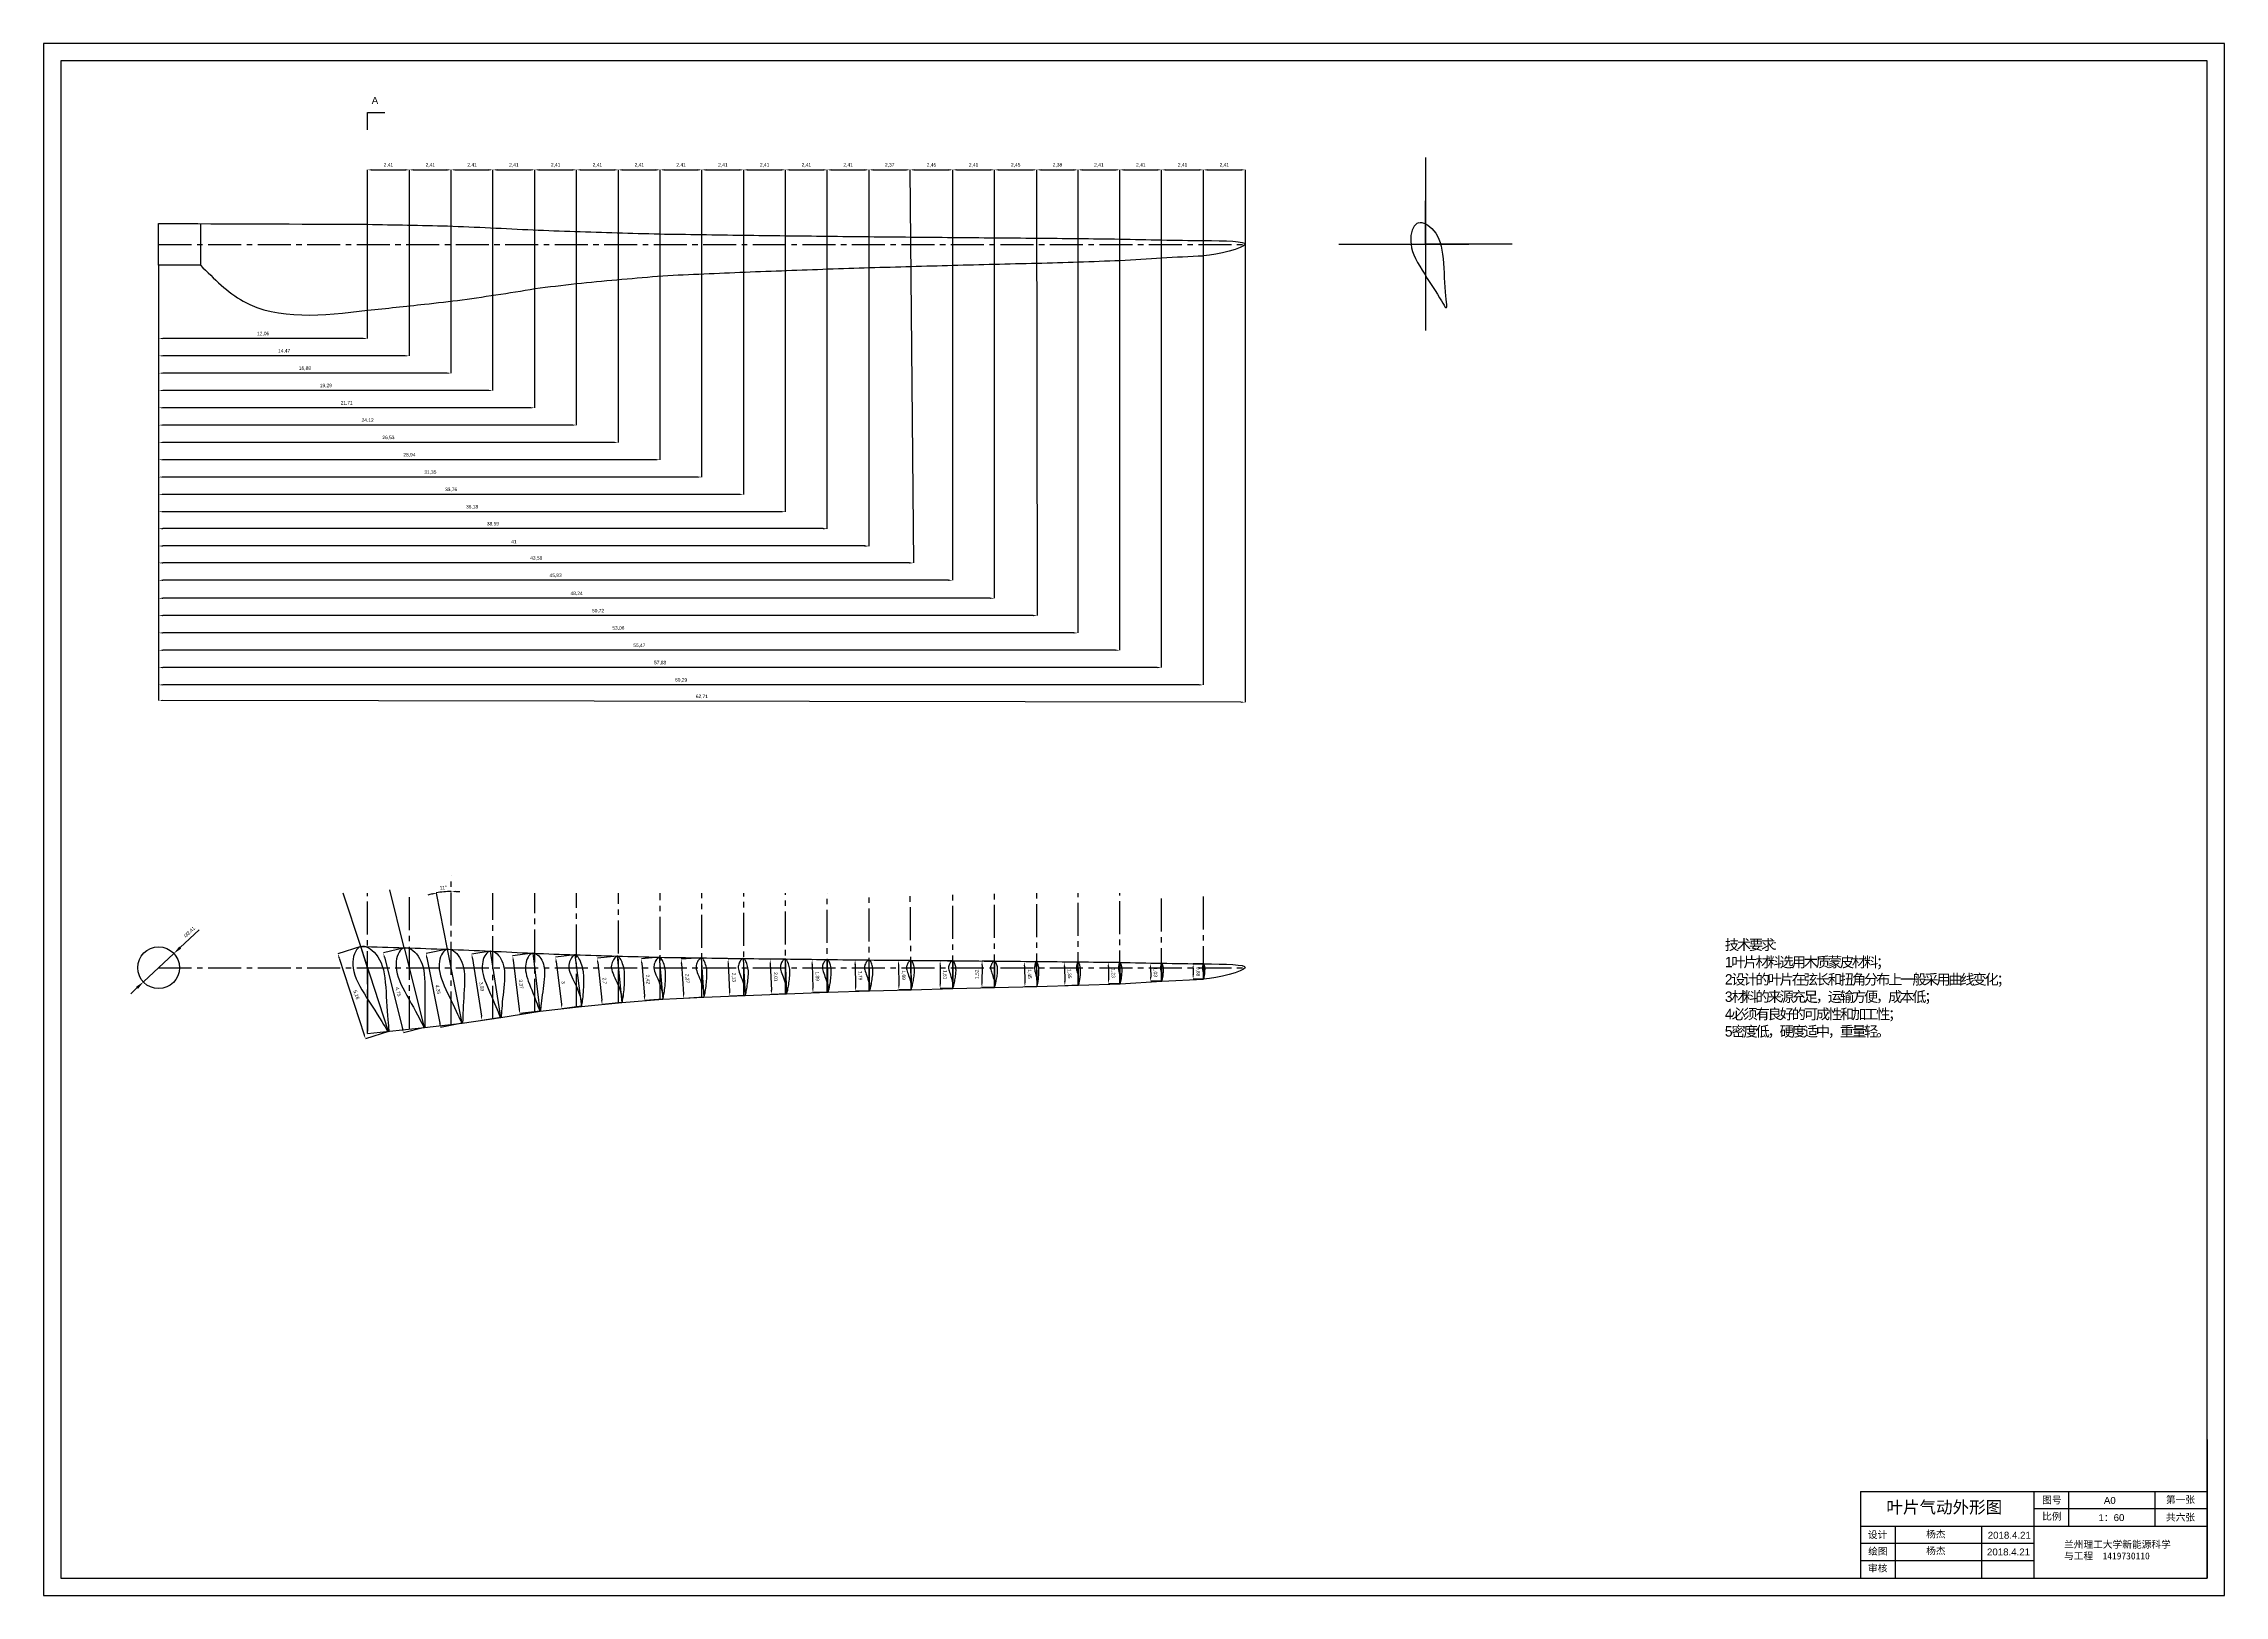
# Model space of a CAD drawing. Header units: millimetres. Extents: x -7 to 119, y -36 to 53.
import ezdxf

# ---------------------------------------------------------------- set-up
doc = ezdxf.new("R2010")
doc.units = ezdxf.units.MM
doc.linetypes.add('CENTER2', pattern=[28.575, 19.05, -3.175, 3.175, -3.175])
doc.layers.add('图层1', color=7, linetype='Continuous', true_color=0xadf0bf)
doc.layers.add('标注', color=7, linetype='Continuous', true_color=0xbe7741)
doc.styles.get("Standard").update_dxf_attribs({"font": 'arial.ttf'})
doc.dimstyles.new('ISO-25', dxfattribs={"dimtxt": 0.2, "dimasz": 0.25, "dimexe": 0, "dimexo": 0, "dimgap": 0.15, "dimtad": 1, "dimtxsty": 'Standard', "dimcen": 2.5, "dimadec": 0, "dimazin": 0, "dimtfac": 1, "dimtmove": 0, "dimatfit": 3, "dimfxl": 1, "dimarcsym": 0})

# ---------------------------------------------------------------- blocks, each defined once
blk = doc.blocks.new('*D1')
at = {"color": 0, "lineweight": -2, "transparency": 16777216}
for p, q in [((2.34, 2.19), (1.25, 1.17)), ((-0.88, -0.82), (0.88, 0.82)), ((-1.25, -1.17), (-1.61, -1.51))]:
    blk.add_line(p, q, dxfattribs=at)
at = {"color": 0, "transparency": 16777216}
for points in [[(1.19, 1.23), (1.3, 1.1), (0.88, 0.82)], [(-1.3, -1.1), (-1.19, -1.23), (-0.88, -0.82)]]:
    blk.add_solid(points, dxfattribs=at)
at = {"layer": 'Defpoints', "color": 0, "transparency": 16777216}
for p in [(0.88, 0.82), (-0.88, -0.82)]:
    blk.add_point(p, dxfattribs=at)
at = {"color": 0, "transparency": 16777216, "insert": (1.79, 2.05), "char_height": 0.2, "attachment_point": 5, "rotation": 43.088}
blk.add_mtext('∅2,41', dxfattribs=at)
blk = doc.blocks.new('*D2')
at = {"color": 0, "lineweight": -2, "transparency": 16777216}
blk.add_line((12.31, 46.07), (14.22, 46.07), dxfattribs=at)
at = {"color": 0, "transparency": 16777216}
for points in [[(12.31, 46.11), (12.31, 46.02), (12.06, 46.07)], [(14.22, 46.11), (14.22, 46.02), (14.47, 46.07)]]:
    blk.add_solid(points, dxfattribs=at)
at = {"layer": 'Defpoints', "color": 0, "transparency": 16777216}
for p in [(12.06, 46.07), (14.47, 46.07), (14.47, 46.07)]:
    blk.add_point(p, dxfattribs=at)
at = {"color": 0, "transparency": 16777216, "insert": (13.26, 46.34), "char_height": 0.2, "attachment_point": 5}
blk.add_mtext('2,41', dxfattribs=at)
blk = doc.blocks.new('*D3')
at = {"color": 0, "lineweight": -2, "transparency": 16777216}
blk.add_line((14.72, 46.07), (16.63, 46.07), dxfattribs=at)
at = {"color": 0, "transparency": 16777216}
for points in [[(14.72, 46.11), (14.72, 46.02), (14.47, 46.07)], [(16.63, 46.11), (16.63, 46.02), (16.88, 46.07)]]:
    blk.add_solid(points, dxfattribs=at)
at = {"layer": 'Defpoints', "color": 0, "transparency": 16777216}
for p in [(14.47, 46.07), (16.88, 46.07), (16.88, 46.07)]:
    blk.add_point(p, dxfattribs=at)
at = {"color": 0, "transparency": 16777216, "insert": (15.68, 46.34), "char_height": 0.2, "attachment_point": 5}
blk.add_mtext('2,41', dxfattribs=at)
blk = doc.blocks.new('*D4')
at = {"color": 0, "lineweight": -2, "transparency": 16777216}
blk.add_line((17.13, 46.07), (19.04, 46.07), dxfattribs=at)
at = {"color": 0, "transparency": 16777216}
for points in [[(17.13, 46.11), (17.13, 46.02), (16.88, 46.07)], [(19.04, 46.11), (19.04, 46.02), (19.29, 46.07)]]:
    blk.add_solid(points, dxfattribs=at)
at = {"layer": 'Defpoints', "color": 0, "transparency": 16777216}
for p in [(16.88, 46.07), (19.29, 46.07), (19.29, 46.07)]:
    blk.add_point(p, dxfattribs=at)
at = {"color": 0, "transparency": 16777216, "insert": (18.09, 46.34), "char_height": 0.2, "attachment_point": 5}
blk.add_mtext('2,41', dxfattribs=at)
blk = doc.blocks.new('*D5')
at = {"color": 0, "lineweight": -2, "transparency": 16777216}
blk.add_line((19.54, 46.07), (21.46, 46.07), dxfattribs=at)
at = {"color": 0, "transparency": 16777216}
for points in [[(19.54, 46.11), (19.54, 46.02), (19.29, 46.07)], [(21.46, 46.11), (21.46, 46.02), (21.71, 46.07)]]:
    blk.add_solid(points, dxfattribs=at)
at = {"layer": 'Defpoints', "color": 0, "transparency": 16777216}
for p in [(19.29, 46.07), (21.71, 46.07), (21.71, 46.07)]:
    blk.add_point(p, dxfattribs=at)
at = {"color": 0, "transparency": 16777216, "insert": (20.5, 46.34), "char_height": 0.2, "attachment_point": 5}
blk.add_mtext('2,41', dxfattribs=at)
blk = doc.blocks.new('*D6')
at = {"color": 0, "lineweight": -2, "transparency": 16777216}
blk.add_line((21.96, 46.07), (23.87, 46.07), dxfattribs=at)
at = {"color": 0, "transparency": 16777216}
for points in [[(21.96, 46.11), (21.96, 46.02), (21.71, 46.07)], [(23.87, 46.11), (23.87, 46.02), (24.12, 46.07)]]:
    blk.add_solid(points, dxfattribs=at)
at = {"layer": 'Defpoints', "color": 0, "transparency": 16777216}
for p in [(21.71, 46.07), (24.12, 46.07), (24.12, 46.07)]:
    blk.add_point(p, dxfattribs=at)
at = {"color": 0, "transparency": 16777216, "insert": (22.91, 46.34), "char_height": 0.2, "attachment_point": 5}
blk.add_mtext('2,41', dxfattribs=at)
blk = doc.blocks.new('*D7')
at = {"color": 0, "lineweight": -2, "transparency": 16777216}
blk.add_line((24.37, 46.07), (26.28, 46.07), dxfattribs=at)
at = {"color": 0, "transparency": 16777216}
for points in [[(24.37, 46.11), (24.37, 46.02), (24.12, 46.07)], [(26.28, 46.11), (26.28, 46.02), (26.53, 46.07)]]:
    blk.add_solid(points, dxfattribs=at)
at = {"layer": 'Defpoints', "color": 0, "transparency": 16777216}
for p in [(24.12, 46.07), (26.53, 46.07), (26.53, 46.07)]:
    blk.add_point(p, dxfattribs=at)
at = {"color": 0, "transparency": 16777216, "insert": (25.32, 46.34), "char_height": 0.2, "attachment_point": 5}
blk.add_mtext('2,41', dxfattribs=at)
blk = doc.blocks.new('*D8')
at = {"color": 0, "lineweight": -2, "transparency": 16777216}
blk.add_line((26.78, 46.07), (28.69, 46.07), dxfattribs=at)
at = {"color": 0, "transparency": 16777216}
for points in [[(26.78, 46.11), (26.78, 46.02), (26.53, 46.07)], [(28.69, 46.11), (28.69, 46.02), (28.94, 46.07)]]:
    blk.add_solid(points, dxfattribs=at)
at = {"layer": 'Defpoints', "color": 0, "transparency": 16777216}
for p in [(26.53, 46.07), (28.94, 46.07), (28.94, 46.07)]:
    blk.add_point(p, dxfattribs=at)
at = {"color": 0, "transparency": 16777216, "insert": (27.74, 46.34), "char_height": 0.2, "attachment_point": 5}
blk.add_mtext('2,41', dxfattribs=at)
blk = doc.blocks.new('*D9')
at = {"color": 0, "lineweight": -2, "transparency": 16777216}
blk.add_line((29.19, 46.07), (31.1, 46.07), dxfattribs=at)
at = {"color": 0, "transparency": 16777216}
for points in [[(29.19, 46.11), (29.19, 46.02), (28.94, 46.07)], [(31.1, 46.11), (31.1, 46.02), (31.35, 46.07)]]:
    blk.add_solid(points, dxfattribs=at)
at = {"layer": 'Defpoints', "color": 0, "transparency": 16777216}
for p in [(28.94, 46.07), (31.35, 46.07), (31.35, 46.07)]:
    blk.add_point(p, dxfattribs=at)
at = {"color": 0, "transparency": 16777216, "insert": (30.15, 46.34), "char_height": 0.2, "attachment_point": 5}
blk.add_mtext('2,41', dxfattribs=at)
blk = doc.blocks.new('*D10')
at = {"color": 0, "lineweight": -2, "transparency": 16777216}
blk.add_line((31.6, 46.07), (33.51, 46.07), dxfattribs=at)
at = {"color": 0, "transparency": 16777216}
for points in [[(31.6, 46.11), (31.6, 46.02), (31.35, 46.07)], [(33.51, 46.11), (33.51, 46.02), (33.76, 46.07)]]:
    blk.add_solid(points, dxfattribs=at)
at = {"layer": 'Defpoints', "color": 0, "transparency": 16777216}
for p in [(31.35, 46.07), (33.76, 46.07), (33.76, 46.07)]:
    blk.add_point(p, dxfattribs=at)
at = {"color": 0, "transparency": 16777216, "insert": (32.56, 46.34), "char_height": 0.2, "attachment_point": 5}
blk.add_mtext('2,41', dxfattribs=at)
blk = doc.blocks.new('*D11')
at = {"color": 0, "lineweight": -2, "transparency": 16777216}
blk.add_line((34.01, 46.07), (35.93, 46.07), dxfattribs=at)
at = {"color": 0, "transparency": 16777216}
for points in [[(34.01, 46.11), (34.01, 46.02), (33.76, 46.07)], [(35.93, 46.11), (35.93, 46.02), (36.18, 46.07)]]:
    blk.add_solid(points, dxfattribs=at)
at = {"layer": 'Defpoints', "color": 0, "transparency": 16777216}
for p in [(33.76, 46.07), (36.18, 46.07), (36.18, 46.07)]:
    blk.add_point(p, dxfattribs=at)
at = {"color": 0, "transparency": 16777216, "insert": (34.97, 46.34), "char_height": 0.2, "attachment_point": 5}
blk.add_mtext('2,41', dxfattribs=at)
blk = doc.blocks.new('*D12')
at = {"color": 0, "lineweight": -2, "transparency": 16777216}
blk.add_line((36.43, 46.07), (38.34, 46.07), dxfattribs=at)
at = {"color": 0, "transparency": 16777216}
for points in [[(36.43, 46.11), (36.43, 46.02), (36.18, 46.07)], [(38.34, 46.11), (38.34, 46.02), (38.59, 46.07)]]:
    blk.add_solid(points, dxfattribs=at)
at = {"layer": 'Defpoints', "color": 0, "transparency": 16777216}
for p in [(36.18, 46.07), (38.59, 46.07), (38.59, 46.07)]:
    blk.add_point(p, dxfattribs=at)
at = {"color": 0, "transparency": 16777216, "insert": (37.38, 46.34), "char_height": 0.2, "attachment_point": 5}
blk.add_mtext('2,41', dxfattribs=at)
blk = doc.blocks.new('*D13')
at = {"color": 0, "lineweight": -2, "transparency": 16777216}
blk.add_line((38.84, 46.07), (40.75, 46.07), dxfattribs=at)
at = {"color": 0, "transparency": 16777216}
for points in [[(38.84, 46.11), (38.84, 46.02), (38.59, 46.07)], [(40.75, 46.11), (40.75, 46.02), (41, 46.07)]]:
    blk.add_solid(points, dxfattribs=at)
at = {"layer": 'Defpoints', "color": 0, "transparency": 16777216}
for p in [(38.59, 46.07), (41, 46.07), (41, 46.07)]:
    blk.add_point(p, dxfattribs=at)
at = {"color": 0, "transparency": 16777216, "insert": (39.79, 46.34), "char_height": 0.2, "attachment_point": 5}
blk.add_mtext('2,41', dxfattribs=at)
blk = doc.blocks.new('*D14')
at = {"color": 0, "lineweight": -2, "transparency": 16777216}
blk.add_line((41.25, 46.07), (43.12, 46.07), dxfattribs=at)
at = {"color": 0, "transparency": 16777216}
for points in [[(41.25, 46.11), (41.25, 46.02), (41, 46.07)], [(43.12, 46.11), (43.12, 46.02), (43.37, 46.07)]]:
    blk.add_solid(points, dxfattribs=at)
at = {"layer": 'Defpoints', "color": 0, "transparency": 16777216}
for p in [(41, 46.07), (43.37, 46.07), (43.37, 46.07)]:
    blk.add_point(p, dxfattribs=at)
at = {"color": 0, "transparency": 16777216, "insert": (42.19, 46.34), "char_height": 0.2, "attachment_point": 5}
blk.add_mtext('2,37', dxfattribs=at)
blk = doc.blocks.new('*D15')
at = {"color": 0, "lineweight": -2, "transparency": 16777216}
blk.add_line((43.62, 46.07), (45.58, 46.07), dxfattribs=at)
at = {"color": 0, "transparency": 16777216}
for points in [[(43.62, 46.11), (43.62, 46.02), (43.37, 46.07)], [(45.58, 46.11), (45.58, 46.02), (45.83, 46.07)]]:
    blk.add_solid(points, dxfattribs=at)
at = {"layer": 'Defpoints', "color": 0, "transparency": 16777216}
for p in [(43.37, 46.07), (45.83, 46.07), (45.83, 46.07)]:
    blk.add_point(p, dxfattribs=at)
at = {"color": 0, "transparency": 16777216, "insert": (44.6, 46.34), "char_height": 0.2, "attachment_point": 5}
blk.add_mtext('2,45', dxfattribs=at)
blk = doc.blocks.new('*D16')
at = {"color": 0, "lineweight": -2, "transparency": 16777216}
blk.add_line((46.08, 46.07), (47.99, 46.07), dxfattribs=at)
at = {"color": 0, "transparency": 16777216}
for points in [[(46.08, 46.11), (46.08, 46.02), (45.83, 46.07)], [(47.99, 46.11), (47.99, 46.02), (48.24, 46.07)]]:
    blk.add_solid(points, dxfattribs=at)
at = {"layer": 'Defpoints', "color": 0, "transparency": 16777216}
for p in [(45.83, 46.07), (48.24, 46.07), (48.24, 46.07)]:
    blk.add_point(p, dxfattribs=at)
at = {"color": 0, "transparency": 16777216, "insert": (47.03, 46.34), "char_height": 0.2, "attachment_point": 5}
blk.add_mtext('2,41', dxfattribs=at)
blk = doc.blocks.new('*D17')
at = {"color": 0, "lineweight": -2, "transparency": 16777216}
blk.add_line((48.49, 46.07), (50.43, 46.07), dxfattribs=at)
at = {"color": 0, "transparency": 16777216}
for points in [[(48.49, 46.11), (48.49, 46.02), (48.24, 46.07)], [(50.43, 46.11), (50.43, 46.02), (50.68, 46.07)]]:
    blk.add_solid(points, dxfattribs=at)
at = {"layer": 'Defpoints', "color": 0, "transparency": 16777216}
for p in [(48.24, 46.07), (50.68, 46.07), (50.68, 46.07)]:
    blk.add_point(p, dxfattribs=at)
at = {"color": 0, "transparency": 16777216, "insert": (49.46, 46.34), "char_height": 0.2, "attachment_point": 5}
blk.add_mtext('2,45', dxfattribs=at)
blk = doc.blocks.new('*D18')
at = {"color": 0, "lineweight": -2, "transparency": 16777216}
blk.add_line((50.93, 46.07), (52.81, 46.07), dxfattribs=at)
at = {"color": 0, "transparency": 16777216}
for points in [[(50.93, 46.11), (50.93, 46.02), (50.68, 46.07)], [(52.81, 46.11), (52.81, 46.02), (53.06, 46.07)]]:
    blk.add_solid(points, dxfattribs=at)
at = {"layer": 'Defpoints', "color": 0, "transparency": 16777216}
for p in [(50.68, 46.07), (53.06, 46.07), (53.06, 46.07)]:
    blk.add_point(p, dxfattribs=at)
at = {"color": 0, "transparency": 16777216, "insert": (51.87, 46.34), "char_height": 0.2, "attachment_point": 5}
blk.add_mtext('2,38', dxfattribs=at)
blk = doc.blocks.new('*D19')
at = {"color": 0, "lineweight": -2, "transparency": 16777216}
blk.add_line((53.31, 46.07), (55.22, 46.07), dxfattribs=at)
at = {"color": 0, "transparency": 16777216}
for points in [[(53.31, 46.11), (53.31, 46.02), (53.06, 46.07)], [(55.22, 46.11), (55.22, 46.02), (55.47, 46.07)]]:
    blk.add_solid(points, dxfattribs=at)
at = {"layer": 'Defpoints', "color": 0, "transparency": 16777216}
for p in [(53.06, 46.07), (55.47, 46.07), (55.47, 46.07)]:
    blk.add_point(p, dxfattribs=at)
at = {"color": 0, "transparency": 16777216, "insert": (54.26, 46.34), "char_height": 0.2, "attachment_point": 5}
blk.add_mtext('2,41', dxfattribs=at)
blk = doc.blocks.new('*D20')
at = {"color": 0, "lineweight": -2, "transparency": 16777216}
blk.add_line((55.72, 46.07), (57.63, 46.07), dxfattribs=at)
at = {"color": 0, "transparency": 16777216}
for points in [[(55.72, 46.11), (55.72, 46.02), (55.47, 46.07)], [(57.63, 46.11), (57.63, 46.02), (57.88, 46.07)]]:
    blk.add_solid(points, dxfattribs=at)
at = {"layer": 'Defpoints', "color": 0, "transparency": 16777216}
for p in [(55.47, 46.07), (57.88, 46.07), (57.88, 46.07)]:
    blk.add_point(p, dxfattribs=at)
at = {"color": 0, "transparency": 16777216, "insert": (56.68, 46.34), "char_height": 0.2, "attachment_point": 5}
blk.add_mtext('2,41', dxfattribs=at)
blk = doc.blocks.new('*D21')
at = {"color": 0, "lineweight": -2, "transparency": 16777216}
blk.add_line((58.13, 46.07), (60.04, 46.07), dxfattribs=at)
at = {"color": 0, "transparency": 16777216}
for points in [[(58.13, 46.11), (58.13, 46.02), (57.88, 46.07)], [(60.04, 46.11), (60.04, 46.02), (60.29, 46.07)]]:
    blk.add_solid(points, dxfattribs=at)
at = {"layer": 'Defpoints', "color": 0, "transparency": 16777216}
for p in [(57.88, 46.07), (60.29, 46.07), (60.29, 46.07)]:
    blk.add_point(p, dxfattribs=at)
at = {"color": 0, "transparency": 16777216, "insert": (59.09, 46.34), "char_height": 0.2, "attachment_point": 5}
blk.add_mtext('2,41', dxfattribs=at)
blk = doc.blocks.new('*D23')
at = {"color": 0, "lineweight": -2, "transparency": 16777216}
blk.add_line((11.81, 36.33), (0.25, 36.33), dxfattribs=at)
at = {"color": 0, "transparency": 16777216}
for points in [[(0.25, 36.37), (0.25, 36.29), (0, 36.33)], [(11.81, 36.37), (11.81, 36.29), (12.06, 36.33)]]:
    blk.add_solid(points, dxfattribs=at)
at = {"layer": 'Defpoints', "color": 0, "transparency": 16777216}
for p in [(0, 36.33), (0, 36.33), (12.06, 36.33)]:
    blk.add_point(p, dxfattribs=at)
at = {"color": 0, "transparency": 16777216, "insert": (6.03, 36.6), "char_height": 0.2, "attachment_point": 5}
blk.add_mtext('12,06', dxfattribs=at)
blk = doc.blocks.new('*D24')
at = {"color": 0, "lineweight": -2, "transparency": 16777216}
blk.add_line((14.22, 35.33), (0.25, 35.33), dxfattribs=at)
at = {"color": 0, "transparency": 16777216}
for points in [[(0.25, 35.37), (0.25, 35.29), (0, 35.33)], [(14.22, 35.37), (14.22, 35.29), (14.47, 35.33)]]:
    blk.add_solid(points, dxfattribs=at)
at = {"layer": 'Defpoints', "color": 0, "transparency": 16777216}
for p in [(0, 35.33), (0, 35.33), (14.47, 35.33)]:
    blk.add_point(p, dxfattribs=at)
at = {"color": 0, "transparency": 16777216, "insert": (7.24, 35.6), "char_height": 0.2, "attachment_point": 5}
blk.add_mtext('14,47', dxfattribs=at)
blk = doc.blocks.new('*D25')
at = {"color": 0, "lineweight": -2, "transparency": 16777216}
blk.add_line((16.63, 34.33), (0.25, 34.33), dxfattribs=at)
at = {"color": 0, "transparency": 16777216}
for points in [[(0.25, 34.37), (0.25, 34.29), (0, 34.33)], [(16.63, 34.37), (16.63, 34.29), (16.88, 34.33)]]:
    blk.add_solid(points, dxfattribs=at)
at = {"layer": 'Defpoints', "color": 0, "transparency": 16777216}
for p in [(0, 34.33), (0, 34.33), (16.88, 34.33)]:
    blk.add_point(p, dxfattribs=at)
at = {"color": 0, "transparency": 16777216, "insert": (8.44, 34.6), "char_height": 0.2, "attachment_point": 5}
blk.add_mtext('16,88', dxfattribs=at)
blk = doc.blocks.new('*D26')
at = {"color": 0, "lineweight": -2, "transparency": 16777216}
blk.add_line((19.04, 33.33), (0.25, 33.33), dxfattribs=at)
at = {"color": 0, "transparency": 16777216}
for points in [[(0.25, 33.37), (0.25, 33.29), (0, 33.33)], [(19.04, 33.37), (19.04, 33.29), (19.29, 33.33)]]:
    blk.add_solid(points, dxfattribs=at)
at = {"layer": 'Defpoints', "color": 0, "transparency": 16777216}
for p in [(0, 33.33), (0, 33.33), (19.29, 33.33)]:
    blk.add_point(p, dxfattribs=at)
at = {"color": 0, "transparency": 16777216, "insert": (9.65, 33.6), "char_height": 0.2, "attachment_point": 5}
blk.add_mtext('19,29', dxfattribs=at)
blk = doc.blocks.new('*D27')
at = {"color": 0, "lineweight": -2, "transparency": 16777216}
blk.add_line((21.46, 32.33), (0.25, 32.33), dxfattribs=at)
at = {"color": 0, "transparency": 16777216}
for points in [[(0.25, 32.37), (0.25, 32.29), (0, 32.33)], [(21.46, 32.37), (21.46, 32.29), (21.71, 32.33)]]:
    blk.add_solid(points, dxfattribs=at)
at = {"layer": 'Defpoints', "color": 0, "transparency": 16777216}
for p in [(0, 32.33), (0, 32.33), (21.71, 32.33)]:
    blk.add_point(p, dxfattribs=at)
at = {"color": 0, "transparency": 16777216, "insert": (10.85, 32.6), "char_height": 0.2, "attachment_point": 5}
blk.add_mtext('21,71', dxfattribs=at)
blk = doc.blocks.new('*D28')
at = {"color": 0, "lineweight": -2, "transparency": 16777216}
blk.add_line((23.87, 31.33), (0.25, 31.33), dxfattribs=at)
at = {"color": 0, "transparency": 16777216}
for points in [[(0.25, 31.37), (0.25, 31.29), (0, 31.33)], [(23.87, 31.37), (23.87, 31.29), (24.12, 31.33)]]:
    blk.add_solid(points, dxfattribs=at)
at = {"layer": 'Defpoints', "color": 0, "transparency": 16777216}
for p in [(0, 31.33), (0, 31.33), (24.12, 31.33)]:
    blk.add_point(p, dxfattribs=at)
at = {"color": 0, "transparency": 16777216, "insert": (12.06, 31.6), "char_height": 0.2, "attachment_point": 5}
blk.add_mtext('24,12', dxfattribs=at)
blk = doc.blocks.new('*D29')
at = {"color": 0, "lineweight": -2, "transparency": 16777216}
blk.add_line((26.28, 30.33), (0.25, 30.33), dxfattribs=at)
at = {"color": 0, "transparency": 16777216}
for points in [[(0.25, 30.37), (0.25, 30.29), (0, 30.33)], [(26.28, 30.37), (26.28, 30.29), (26.53, 30.33)]]:
    blk.add_solid(points, dxfattribs=at)
at = {"layer": 'Defpoints', "color": 0, "transparency": 16777216}
for p in [(0, 30.33), (0, 30.33), (26.53, 30.33)]:
    blk.add_point(p, dxfattribs=at)
at = {"color": 0, "transparency": 16777216, "insert": (13.26, 30.6), "char_height": 0.2, "attachment_point": 5}
blk.add_mtext('26,53', dxfattribs=at)
blk = doc.blocks.new('*D30')
at = {"color": 0, "lineweight": -2, "transparency": 16777216}
blk.add_line((28.69, 29.33), (0.25, 29.33), dxfattribs=at)
at = {"color": 0, "transparency": 16777216}
for points in [[(0.25, 29.37), (0.25, 29.29), (0, 29.33)], [(28.69, 29.37), (28.69, 29.29), (28.94, 29.33)]]:
    blk.add_solid(points, dxfattribs=at)
at = {"layer": 'Defpoints', "color": 0, "transparency": 16777216}
for p in [(0, 29.33), (0, 29.33), (28.94, 29.33)]:
    blk.add_point(p, dxfattribs=at)
at = {"color": 0, "transparency": 16777216, "insert": (14.47, 29.6), "char_height": 0.2, "attachment_point": 5}
blk.add_mtext('28,94', dxfattribs=at)
blk = doc.blocks.new('*D31')
at = {"color": 0, "lineweight": -2, "transparency": 16777216}
blk.add_line((31.1, 28.33), (0.25, 28.33), dxfattribs=at)
at = {"color": 0, "transparency": 16777216}
for points in [[(0.25, 28.37), (0.25, 28.29), (0, 28.33)], [(31.1, 28.37), (31.1, 28.29), (31.35, 28.33)]]:
    blk.add_solid(points, dxfattribs=at)
at = {"layer": 'Defpoints', "color": 0, "transparency": 16777216}
for p in [(0, 28.33), (0, 28.33), (31.35, 28.33)]:
    blk.add_point(p, dxfattribs=at)
at = {"color": 0, "transparency": 16777216, "insert": (15.68, 28.6), "char_height": 0.2, "attachment_point": 5}
blk.add_mtext('31,35', dxfattribs=at)
blk = doc.blocks.new('*D32')
at = {"color": 0, "lineweight": -2, "transparency": 16777216}
blk.add_line((33.51, 27.33), (0.25, 27.33), dxfattribs=at)
at = {"color": 0, "transparency": 16777216}
for points in [[(0.25, 27.37), (0.25, 27.29), (0, 27.33)], [(33.51, 27.37), (33.51, 27.29), (33.76, 27.33)]]:
    blk.add_solid(points, dxfattribs=at)
at = {"layer": 'Defpoints', "color": 0, "transparency": 16777216}
for p in [(0, 27.33), (0, 27.33), (33.76, 27.33)]:
    blk.add_point(p, dxfattribs=at)
at = {"color": 0, "transparency": 16777216, "insert": (16.88, 27.6), "char_height": 0.2, "attachment_point": 5}
blk.add_mtext('33,76', dxfattribs=at)
blk = doc.blocks.new('*D33')
at = {"color": 0, "lineweight": -2, "transparency": 16777216}
blk.add_line((35.93, 26.33), (0.25, 26.33), dxfattribs=at)
at = {"color": 0, "transparency": 16777216}
for points in [[(0.25, 26.37), (0.25, 26.29), (0, 26.33)], [(35.93, 26.37), (35.93, 26.29), (36.18, 26.33)]]:
    blk.add_solid(points, dxfattribs=at)
at = {"layer": 'Defpoints', "color": 0, "transparency": 16777216}
for p in [(0, 26.33), (0, 26.33), (36.18, 26.33)]:
    blk.add_point(p, dxfattribs=at)
at = {"color": 0, "transparency": 16777216, "insert": (18.09, 26.6), "char_height": 0.2, "attachment_point": 5}
blk.add_mtext('36,18', dxfattribs=at)
blk = doc.blocks.new('*D34')
at = {"color": 0, "lineweight": -2, "transparency": 16777216}
blk.add_line((38.34, 25.35), (0.25, 25.35), dxfattribs=at)
at = {"color": 0, "transparency": 16777216}
for points in [[(0.25, 25.39), (0.25, 25.3), (0, 25.35)], [(38.34, 25.39), (38.34, 25.3), (38.59, 25.35)]]:
    blk.add_solid(points, dxfattribs=at)
at = {"layer": 'Defpoints', "color": 0, "transparency": 16777216}
for p in [(0, 25.35), (0, 25.35), (38.59, 25.35)]:
    blk.add_point(p, dxfattribs=at)
at = {"color": 0, "transparency": 16777216, "insert": (19.29, 25.62), "char_height": 0.2, "attachment_point": 5}
blk.add_mtext('38,59', dxfattribs=at)
blk = doc.blocks.new('*D35')
at = {"color": 0, "lineweight": -2, "transparency": 16777216}
blk.add_line((40.75, 24.35), (0.25, 24.35), dxfattribs=at)
at = {"color": 0, "transparency": 16777216}
for points in [[(0.25, 24.39), (0.25, 24.3), (0, 24.35)], [(40.75, 24.39), (40.75, 24.3), (41, 24.35)]]:
    blk.add_solid(points, dxfattribs=at)
at = {"layer": 'Defpoints', "color": 0, "transparency": 16777216}
for p in [(0, 24.35), (0, 24.35), (41, 24.35)]:
    blk.add_point(p, dxfattribs=at)
at = {"color": 0, "transparency": 16777216, "insert": (20.5, 24.6), "char_height": 0.2, "attachment_point": 5}
blk.add_mtext('41', dxfattribs=at)
blk = doc.blocks.new('*D36')
at = {"color": 0, "lineweight": -2, "transparency": 16777216}
blk.add_line((43.33, 23.37), (0.25, 23.37), dxfattribs=at)
at = {"color": 0, "transparency": 16777216}
for points in [[(0.25, 23.41), (0.25, 23.33), (0, 23.37)], [(43.33, 23.41), (43.33, 23.33), (43.58, 23.37)]]:
    blk.add_solid(points, dxfattribs=at)
at = {"layer": 'Defpoints', "color": 0, "transparency": 16777216}
for p in [(0, 23.37), (0, 23.37), (43.58, 23.37)]:
    blk.add_point(p, dxfattribs=at)
at = {"color": 0, "transparency": 16777216, "insert": (21.79, 23.64), "char_height": 0.2, "attachment_point": 5}
blk.add_mtext('43,58', dxfattribs=at)
blk = doc.blocks.new('*D37')
at = {"color": 0, "lineweight": -2, "transparency": 16777216}
blk.add_line((45.58, 22.37), (0.25, 22.37), dxfattribs=at)
at = {"color": 0, "transparency": 16777216}
for points in [[(0.25, 22.41), (0.25, 22.33), (0, 22.37)], [(45.58, 22.41), (45.58, 22.33), (45.83, 22.37)]]:
    blk.add_solid(points, dxfattribs=at)
at = {"layer": 'Defpoints', "color": 0, "transparency": 16777216}
for p in [(0, 22.37), (0, 22.37), (45.83, 22.37)]:
    blk.add_point(p, dxfattribs=at)
at = {"color": 0, "transparency": 16777216, "insert": (22.91, 22.64), "char_height": 0.2, "attachment_point": 5}
blk.add_mtext('45,83', dxfattribs=at)
blk = doc.blocks.new('*D38')
at = {"color": 0, "lineweight": -2, "transparency": 16777216}
blk.add_line((47.99, 21.33), (0.25, 21.33), dxfattribs=at)
at = {"color": 0, "transparency": 16777216}
for points in [[(0.25, 21.37), (0.25, 21.29), (0, 21.33)], [(47.99, 21.37), (47.99, 21.29), (48.24, 21.33)]]:
    blk.add_solid(points, dxfattribs=at)
at = {"layer": 'Defpoints', "color": 0, "transparency": 16777216}
for p in [(0, 21.33), (0, 21.33), (48.24, 21.33)]:
    blk.add_point(p, dxfattribs=at)
at = {"color": 0, "transparency": 16777216, "insert": (24.12, 21.6), "char_height": 0.2, "attachment_point": 5}
blk.add_mtext('48,24', dxfattribs=at)
blk = doc.blocks.new('*D39')
at = {"color": 0, "lineweight": -2, "transparency": 16777216}
blk.add_line((50.47, 20.33), (0.25, 20.33), dxfattribs=at)
at = {"color": 0, "transparency": 16777216}
for points in [[(0.25, 20.37), (0.25, 20.29), (0, 20.33)], [(50.47, 20.37), (50.47, 20.29), (50.72, 20.33)]]:
    blk.add_solid(points, dxfattribs=at)
at = {"layer": 'Defpoints', "color": 0, "transparency": 16777216}
for p in [(0, 20.33), (0, 20.33), (50.72, 20.33)]:
    blk.add_point(p, dxfattribs=at)
at = {"color": 0, "transparency": 16777216, "insert": (25.36, 20.6), "char_height": 0.2, "attachment_point": 5}
blk.add_mtext('50,72', dxfattribs=at)
blk = doc.blocks.new('*D40')
at = {"color": 0, "lineweight": -2, "transparency": 16777216}
blk.add_line((52.81, 19.33), (0.25, 19.33), dxfattribs=at)
at = {"color": 0, "transparency": 16777216}
for points in [[(0.25, 19.37), (0.25, 19.29), (0, 19.33)], [(52.81, 19.37), (52.81, 19.29), (53.06, 19.33)]]:
    blk.add_solid(points, dxfattribs=at)
at = {"layer": 'Defpoints', "color": 0, "transparency": 16777216}
for p in [(0, 19.33), (0, 19.33), (53.06, 19.33)]:
    blk.add_point(p, dxfattribs=at)
at = {"color": 0, "transparency": 16777216, "insert": (26.53, 19.6), "char_height": 0.2, "attachment_point": 5}
blk.add_mtext('53,06', dxfattribs=at)
blk = doc.blocks.new('*D41')
at = {"color": 0, "lineweight": -2, "transparency": 16777216}
blk.add_line((55.22, 18.33), (0.25, 18.33), dxfattribs=at)
at = {"color": 0, "transparency": 16777216}
for points in [[(0.25, 18.37), (0.25, 18.29), (0, 18.33)], [(55.22, 18.37), (55.22, 18.29), (55.47, 18.33)]]:
    blk.add_solid(points, dxfattribs=at)
at = {"layer": 'Defpoints', "color": 0, "transparency": 16777216}
for p in [(0, 18.33), (0, 18.33), (55.47, 18.33)]:
    blk.add_point(p, dxfattribs=at)
at = {"color": 0, "transparency": 16777216, "insert": (27.74, 18.6), "char_height": 0.2, "attachment_point": 5}
blk.add_mtext('55,47', dxfattribs=at)
blk = doc.blocks.new('*D42')
at = {"color": 0, "lineweight": -2, "transparency": 16777216}
blk.add_line((57.63, 17.33), (0.25, 17.33), dxfattribs=at)
at = {"color": 0, "transparency": 16777216}
for points in [[(0.25, 17.37), (0.25, 17.29), (0, 17.33)], [(57.63, 17.37), (57.63, 17.29), (57.88, 17.33)]]:
    blk.add_solid(points, dxfattribs=at)
at = {"layer": 'Defpoints', "color": 0, "transparency": 16777216}
for p in [(0, 17.33), (0, 17.33), (57.88, 17.33)]:
    blk.add_point(p, dxfattribs=at)
at = {"color": 0, "transparency": 16777216, "insert": (28.94, 17.6), "char_height": 0.2, "attachment_point": 5}
blk.add_mtext('57,88', dxfattribs=at)
blk = doc.blocks.new('*D43')
at = {"color": 0, "lineweight": -2, "transparency": 16777216}
blk.add_line((60.04, 16.33), (0.25, 16.33), dxfattribs=at)
at = {"color": 0, "transparency": 16777216}
for points in [[(0.25, 16.37), (0.25, 16.29), (0, 16.33)], [(60.04, 16.37), (60.04, 16.29), (60.29, 16.33)]]:
    blk.add_solid(points, dxfattribs=at)
at = {"layer": 'Defpoints', "color": 0, "transparency": 16777216}
for p in [(0, 16.33), (0, 16.33), (60.29, 16.33)]:
    blk.add_point(p, dxfattribs=at)
at = {"color": 0, "transparency": 16777216, "insert": (30.15, 16.6), "char_height": 0.2, "attachment_point": 5}
blk.add_mtext('60,29', dxfattribs=at)
blk = doc.blocks.new('*D46')
at = {"color": 0, "lineweight": -2, "transparency": 16777216}
blk.add_line((62.46, 15.33), (0.25, 15.43), dxfattribs=at)
at = {"color": 0, "transparency": 16777216}
for points in [[(0.25, 15.47), (0.25, 15.39), (0, 15.43)], [(62.46, 15.37), (62.46, 15.29), (62.71, 15.33)]]:
    blk.add_solid(points, dxfattribs=at)
at = {"layer": 'Defpoints', "color": 0, "transparency": 16777216}
for p in [(0, 15.43), (0, 15.43), (62.71, 15.33)]:
    blk.add_point(p, dxfattribs=at)
at = {"color": 0, "transparency": 16777216, "insert": (31.35, 15.65), "char_height": 0.2, "attachment_point": 5, "rotation": 359.9099}
blk.add_mtext('62,71', dxfattribs=at)
blk = doc.blocks.new('*D47')
at = {"color": 0, "lineweight": -2, "transparency": 16777216}
blk.add_line((60.54, 46.07), (62.46, 46.07), dxfattribs=at)
at = {"color": 0, "transparency": 16777216}
for points in [[(60.54, 46.11), (60.54, 46.02), (60.29, 46.07)], [(62.46, 46.11), (62.46, 46.02), (62.71, 46.07)]]:
    blk.add_solid(points, dxfattribs=at)
at = {"layer": 'Defpoints', "color": 0, "transparency": 16777216}
for p in [(60.29, 46.07), (62.71, 46.07), (62.71, 46.07)]:
    blk.add_point(p, dxfattribs=at)
at = {"color": 0, "transparency": 16777216, "insert": (61.5, 46.34), "char_height": 0.2, "attachment_point": 5}
blk.add_mtext('2,41', dxfattribs=at)
blk = doc.blocks.new('*D50')
at = {"layer": 'Defpoints', "color": 0, "transparency": 16777216}
for p in [(11.66, 1.23), (13.26, -3.68), (11.94, -4.11)]:
    blk.add_point(p, dxfattribs=at)
at = {"layer": '标注', "color": 0, "lineweight": -2, "transparency": 16777216}
for p, q in [((11.66, 1.23), (10.34, 0.8)), ((10.42, 0.56), (11.86, -3.87)), ((13.26, -3.68), (11.94, -4.11))]:
    blk.add_line(p, q, dxfattribs=at)
at = {"layer": '标注', "color": 0, "transparency": 16777216}
for points in [[(10.46, 0.57), (10.38, 0.55), (10.34, 0.8)], [(11.9, -3.86), (11.82, -3.88), (11.94, -4.11)]]:
    blk.add_solid(points, dxfattribs=at)
at = {"layer": '标注', "color": 0, "transparency": 16777216, "insert": (11.4, -1.57), "char_height": 0.2, "attachment_point": 5, "rotation": 288.0283}
blk.add_mtext('5,16', dxfattribs=at)
blk = doc.blocks.new('*D51')
at = {"layer": 'Defpoints', "color": 0, "transparency": 16777216}
for p in [(14.18, 1.15), (14.13, -3.76), (15.34, -3.46)]:
    blk.add_point(p, dxfattribs=at)
at = {"layer": '标注', "color": 0, "lineweight": -2, "transparency": 16777216}
for p, q in [((14.18, 1.15), (12.97, 0.85)), ((13.03, 0.6), (14.07, -3.52)), ((15.34, -3.46), (14.13, -3.76))]:
    blk.add_line(p, q, dxfattribs=at)
at = {"layer": '标注', "color": 0, "transparency": 16777216}
for points in [[(13.07, 0.61), (12.99, 0.59), (12.97, 0.85)], [(14.11, -3.51), (14.03, -3.53), (14.13, -3.76)]]:
    blk.add_solid(points, dxfattribs=at)
at = {"layer": '标注', "color": 0, "transparency": 16777216, "insert": (13.81, -1.39), "char_height": 0.2, "attachment_point": 5, "rotation": 284.1954}
blk.add_mtext('4,75', dxfattribs=at)
blk = doc.blocks.new('*D52')
at = {"layer": 'Defpoints', "color": 0, "transparency": 16777216}
for p in [(16.67, 1.07), (16.27, -3.45), (17.52, -3.2)]:
    blk.add_point(p, dxfattribs=at)
at = {"layer": '标注', "color": 0, "lineweight": -2, "transparency": 16777216}
for p, q in [((16.67, 1.07), (15.43, 0.82)), ((15.47, 0.57), (16.22, -3.2)), ((17.52, -3.2), (16.27, -3.45))]:
    blk.add_line(p, q, dxfattribs=at)
at = {"layer": '标注', "color": 0, "transparency": 16777216}
for points in [[(15.52, 0.58), (15.43, 0.57), (15.43, 0.82)], [(16.27, -3.19), (16.18, -3.21), (16.27, -3.45)]]:
    blk.add_solid(points, dxfattribs=at)
at = {"layer": '标注', "color": 0, "transparency": 16777216, "insert": (16.11, -1.26), "char_height": 0.2, "attachment_point": 5, "rotation": 281.2286}
blk.add_mtext('4,35', dxfattribs=at)
blk = doc.blocks.new('*D53')
at = {"layer": 'Defpoints', "color": 0, "transparency": 16777216}
for p in [(19.14, 0.96), (18.67, -3.05), (19.74, -2.88)]:
    blk.add_point(p, dxfattribs=at)
at = {"layer": '标注', "color": 0, "lineweight": -2, "transparency": 16777216}
for p, q in [((19.14, 0.96), (18.07, 0.79)), ((18.11, 0.54), (18.63, -2.8)), ((19.74, -2.88), (18.67, -3.05))]:
    blk.add_line(p, q, dxfattribs=at)
at = {"layer": '标注', "color": 0, "transparency": 16777216}
for points in [[(18.15, 0.55), (18.06, 0.54), (18.07, 0.79)], [(18.67, -2.79), (18.59, -2.81), (18.67, -3.05)]]:
    blk.add_solid(points, dxfattribs=at)
at = {"layer": '标注', "color": 0, "transparency": 16777216, "insert": (18.63, -1.09), "char_height": 0.2, "attachment_point": 5, "rotation": 278.8588}
blk.add_mtext('3,89', dxfattribs=at)
blk = doc.blocks.new('*D54')
at = {"layer": 'Defpoints', "color": 0, "transparency": 16777216}
for p in [(21.6, 0.84), (22.01, -2.51), (20.84, -2.65)]:
    blk.add_point(p, dxfattribs=at)
at = {"layer": '标注', "color": 0, "lineweight": -2, "transparency": 16777216}
for p, q in [((21.6, 0.84), (20.43, 0.69)), ((20.46, 0.44), (20.81, -2.4)), ((22.01, -2.51), (20.84, -2.65))]:
    blk.add_line(p, q, dxfattribs=at)
at = {"layer": '标注', "color": 0, "transparency": 16777216}
for points in [[(20.5, 0.45), (20.42, 0.44), (20.43, 0.69)], [(20.85, -2.4), (20.77, -2.41), (20.84, -2.65)]]:
    blk.add_solid(points, dxfattribs=at)
at = {"layer": '标注', "color": 0, "transparency": 16777216, "insert": (20.9, -0.95), "char_height": 0.2, "attachment_point": 5, "rotation": 276.95}
blk.add_mtext('3,37', dxfattribs=at)
blk = doc.blocks.new('*D55')
at = {"layer": 'Defpoints', "color": 0, "transparency": 16777216}
for p in [(24.02, 0.74), (23.28, -2.37), (24.4, -2.23)]:
    blk.add_point(p, dxfattribs=at)
at = {"layer": '标注', "color": 0, "lineweight": -2}
for p, q in [((24.02, 0.74), (22.91, 0.6)), ((22.94, 0.36), (23.25, -2.12)), ((24.4, -2.23), (23.28, -2.37))]:
    blk.add_line(p, q, dxfattribs=at)
at = {"layer": '标注', "color": 0}
for points in [[(22.98, 0.36), (22.9, 0.35), (22.91, 0.6)], [(23.29, -2.12), (23.21, -2.13), (23.28, -2.37)]]:
    blk.add_solid(points, dxfattribs=at)
at = {"layer": '标注', "color": 0, "insert": (23.35, -0.85), "char_height": 0.2, "attachment_point": 5, "rotation": 277.1293}
blk.add_mtext('3', dxfattribs=at)
blk = doc.blocks.new('*D56')
at = {"layer": 'Defpoints', "color": 0, "transparency": 16777216}
for p in [(26.46, 0.67), (25.59, -2.13), (26.73, -2.01)]:
    blk.add_point(p, dxfattribs=at)
at = {"layer": '标注', "color": 0, "lineweight": -2}
for p, q in [((26.46, 0.67), (25.32, 0.55)), ((25.34, 0.3), (25.57, -1.88)), ((26.73, -2.01), (25.59, -2.13))]:
    blk.add_line(p, q, dxfattribs=at)
at = {"layer": '标注', "color": 0}
for points in [[(25.38, 0.31), (25.3, 0.3), (25.32, 0.55)], [(25.61, -1.88), (25.53, -1.89), (25.59, -2.13)]]:
    blk.add_solid(points, dxfattribs=at)
at = {"layer": '标注', "color": 0, "insert": (25.72, -0.76), "char_height": 0.2, "attachment_point": 5, "rotation": 275.8928}
blk.add_mtext('2,7', dxfattribs=at)
blk = doc.blocks.new('*D57')
at = {"layer": 'Defpoints', "color": 0, "transparency": 16777216}
for p in [(28.89, 0.6), (28.05, -1.9), (29.09, -1.81)]:
    blk.add_point(p, dxfattribs=at)
at = {"layer": '标注', "color": 0, "lineweight": -2}
for p, q in [((28.89, 0.6), (27.86, 0.52)), ((27.88, 0.27), (28.03, -1.65)), ((29.09, -1.81), (28.05, -1.9))]:
    blk.add_line(p, q, dxfattribs=at)
at = {"layer": '标注', "color": 0}
for points in [[(27.92, 0.27), (27.84, 0.27), (27.86, 0.52)], [(28.08, -1.64), (27.99, -1.65), (28.05, -1.9)]]:
    blk.add_solid(points, dxfattribs=at)
at = {"layer": '标注', "color": 0, "insert": (28.22, -0.67), "char_height": 0.2, "attachment_point": 5, "rotation": 274.7056}
blk.add_mtext('2,42', dxfattribs=at)
blk = doc.blocks.new('*D58')
at = {"layer": 'Defpoints', "color": 0, "transparency": 16777216}
for p in [(31.31, 0.57), (30.31, -1.77), (31.46, -1.7)]:
    blk.add_point(p, dxfattribs=at)
at = {"layer": '标注', "color": 0, "lineweight": -2}
for p, q in [((31.31, 0.57), (30.16, 0.49)), ((30.17, 0.24), (30.29, -1.53)), ((31.46, -1.7), (30.31, -1.77))]:
    blk.add_line(p, q, dxfattribs=at)
at = {"layer": '标注', "color": 0}
for points in [[(30.21, 0.24), (30.13, 0.24), (30.16, 0.49)], [(30.33, -1.52), (30.25, -1.53), (30.31, -1.77)]]:
    blk.add_solid(points, dxfattribs=at)
at = {"layer": '标注', "color": 0, "insert": (30.5, -0.63), "char_height": 0.2, "attachment_point": 5, "rotation": 273.8294}
blk.add_mtext('2,27', dxfattribs=at)
blk = doc.blocks.new('*D59')
at = {"layer": 'Defpoints', "color": 0, "transparency": 16777216}
for p in [(33.74, 0.53), (32.96, -1.64), (33.85, -1.6)]:
    blk.add_point(p, dxfattribs=at)
at = {"layer": '标注', "color": 0, "lineweight": -2}
for p, q in [((33.74, 0.53), (32.86, 0.49)), ((32.87, 0.24), (32.95, -1.39)), ((33.85, -1.6), (32.96, -1.64))]:
    blk.add_line(p, q, dxfattribs=at)
at = {"layer": '标注', "color": 0}
for points in [[(32.91, 0.24), (32.83, 0.24), (32.86, 0.49)], [(32.99, -1.39), (32.91, -1.39), (32.96, -1.64)]]:
    blk.add_solid(points, dxfattribs=at)
at = {"layer": '标注', "color": 0, "insert": (33.18, -0.56), "char_height": 0.2, "attachment_point": 5, "rotation": 272.864}
blk.add_mtext('2,13', dxfattribs=at)
blk = doc.blocks.new('*D60')
at = {"layer": 'Defpoints', "color": 0, "transparency": 16777216}
for p in [(36.16, 0.5), (35.37, -1.54), (36.23, -1.51)]:
    blk.add_point(p, dxfattribs=at)
at = {"layer": '标注', "color": 0, "lineweight": -2}
for p, q in [((36.16, 0.5), (35.29, 0.47)), ((35.3, 0.22), (35.36, -1.29)), ((36.23, -1.51), (35.37, -1.54))]:
    blk.add_line(p, q, dxfattribs=at)
at = {"layer": '标注', "color": 0}
for points in [[(35.34, 0.22), (35.26, 0.22), (35.29, 0.47)], [(35.4, -1.29), (35.31, -1.29), (35.37, -1.54)]]:
    blk.add_solid(points, dxfattribs=at)
at = {"layer": '标注', "color": 0, "insert": (35.6, -0.53), "char_height": 0.2, "attachment_point": 5, "rotation": 272.2092}
blk.add_mtext('2,01', dxfattribs=at)
blk = doc.blocks.new('*D61')
at = {"layer": 'Defpoints', "color": 0, "transparency": 16777216}
for p in [(38.58, 0.47), (37.76, -1.44), (38.63, -1.42)]:
    blk.add_point(p, dxfattribs=at)
at = {"layer": '标注', "color": 0, "lineweight": -2}
for p, q in [((38.58, 0.47), (37.71, 0.45)), ((37.71, 0.2), (37.75, -1.19)), ((38.63, -1.42), (37.76, -1.44))]:
    blk.add_line(p, q, dxfattribs=at)
at = {"layer": '标注', "color": 0}
for points in [[(37.75, 0.2), (37.67, 0.2), (37.71, 0.45)], [(37.79, -1.19), (37.71, -1.19), (37.76, -1.44)]]:
    blk.add_solid(points, dxfattribs=at)
at = {"layer": '标注', "color": 0, "insert": (38, -0.49), "char_height": 0.2, "attachment_point": 5, "rotation": 271.575}
blk.add_mtext('1,89', dxfattribs=at)
blk = doc.blocks.new('*D62')
at = {"layer": 'Defpoints', "color": 0, "transparency": 16777216}
for p in [(40.99, 0.45), (40.22, -1.36), (41.02, -1.34)]:
    blk.add_point(p, dxfattribs=at)
at = {"layer": '标注', "color": 0, "lineweight": -2}
for p, q in [((40.99, 0.45), (40.19, 0.43)), ((40.2, 0.18), (40.22, -1.11)), ((41.02, -1.34), (40.22, -1.36))]:
    blk.add_line(p, q, dxfattribs=at)
at = {"layer": '标注', "color": 0}
for points in [[(40.24, 0.18), (40.15, 0.18), (40.19, 0.43)], [(40.26, -1.11), (40.18, -1.11), (40.22, -1.36)]]:
    blk.add_solid(points, dxfattribs=at)
at = {"layer": '标注', "color": 0, "insert": (40.48, -0.46), "char_height": 0.2, "attachment_point": 5, "rotation": 271.0123}
blk.add_mtext('1,79', dxfattribs=at)
blk = doc.blocks.new('*D63')
at = {"layer": 'Defpoints', "color": 0, "transparency": 16777216}
for p in [(43.41, 0.42), (42.72, -1.28), (43.42, -1.27)]:
    blk.add_point(p, dxfattribs=at)
at = {"layer": '标注', "color": 0, "lineweight": -2}
for p, q in [((43.41, 0.42), (42.7, 0.42)), ((42.7, 0.17), (42.71, -1.03)), ((43.42, -1.27), (42.72, -1.28))]:
    blk.add_line(p, q, dxfattribs=at)
at = {"layer": '标注', "color": 0}
for points in [[(42.74, 0.17), (42.66, 0.17), (42.7, 0.42)], [(42.75, -1.03), (42.67, -1.03), (42.72, -1.28)]]:
    blk.add_solid(points, dxfattribs=at)
at = {"layer": '标注', "color": 0, "insert": (42.98, -0.43), "char_height": 0.2, "attachment_point": 5, "rotation": 270.5099}
blk.add_mtext('1,69', dxfattribs=at)
blk = doc.blocks.new('*D64')
at = {"layer": 'Defpoints', "color": 0, "transparency": 16777216}
for p in [(45.82, 0.4), (45.1, -1.21), (45.82, -1.21)]:
    blk.add_point(p, dxfattribs=at)
at = {"layer": '标注', "color": 0, "lineweight": -2}
for p, q in [((45.82, 0.4), (45.1, 0.4)), ((45.1, 0.15), (45.1, -0.96)), ((45.82, -1.21), (45.1, -1.21))]:
    blk.add_line(p, q, dxfattribs=at)
at = {"layer": '标注', "color": 0}
for points in [[(45.14, 0.15), (45.06, 0.15), (45.1, 0.4)], [(45.14, -0.96), (45.06, -0.96), (45.1, -1.21)]]:
    blk.add_solid(points, dxfattribs=at)
at = {"layer": '标注', "color": 0, "insert": (45.37, -0.4), "char_height": 0.2, "attachment_point": 5, "rotation": 270.0587}
blk.add_mtext('1,61', dxfattribs=at)
blk = doc.blocks.new('*D65')
at = {"layer": 'Defpoints', "color": 0, "transparency": 16777216}
for p in [(48.24, 0.38), (47.51, -1.14), (48.23, -1.14)]:
    blk.add_point(p, dxfattribs=at)
at = {"layer": '标注', "color": 0, "lineweight": -2}
for p, q in [((47.52, 0.13), (47.51, -0.89)), ((48.24, 0.38), (47.52, 0.38)), ((48.23, -1.14), (47.51, -1.14))]:
    blk.add_line(p, q, dxfattribs=at)
at = {"layer": '标注', "color": 0}
for points in [[(47.47, 0.13), (47.56, 0.13), (47.52, 0.38)], [(47.47, -0.89), (47.55, -0.89), (47.51, -1.14)]]:
    blk.add_solid(points, dxfattribs=at)
at = {"layer": '标注', "color": 0, "insert": (47.24, -0.38), "char_height": 0.2, "attachment_point": 5, "rotation": 89.7384}
blk.add_mtext('1,52', dxfattribs=at)
blk = doc.blocks.new('*D66')
at = {"layer": 'Defpoints', "color": 0, "transparency": 16777216}
for p in [(50.64, 0.36), (49.99, -1.1), (50.68, -1.09)]:
    blk.add_point(p, dxfattribs=at)
at = {"layer": '标注', "color": 0, "lineweight": -2}
for p, q in [((50.64, 0.36), (49.96, 0.34)), ((49.96, 0.09), (49.99, -0.85)), ((50.68, -1.09), (49.99, -1.1))]:
    blk.add_line(p, q, dxfattribs=at)
at = {"layer": '标注', "color": 0}
for points in [[(50, 0.09), (49.92, 0.09), (49.96, 0.34)], [(50.03, -0.85), (49.95, -0.85), (49.99, -1.1)]]:
    blk.add_solid(points, dxfattribs=at)
at = {"layer": '标注', "color": 0, "insert": (50.25, -0.37), "char_height": 0.2, "attachment_point": 5, "rotation": 271.5216}
blk.add_mtext('1,45', dxfattribs=at)
blk = doc.blocks.new('*D67')
at = {"layer": 'Defpoints', "color": 0, "transparency": 16777216}
for p in [(53.05, 0.34), (52.3, -1.04), (53.08, -1.01)]:
    blk.add_point(p, dxfattribs=at)
at = {"layer": '标注', "color": 0, "lineweight": -2}
for p, q in [((53.05, 0.34), (52.26, 0.32)), ((52.27, 0.07), (52.29, -0.79)), ((53.08, -1.01), (52.3, -1.04))]:
    blk.add_line(p, q, dxfattribs=at)
at = {"layer": '标注', "color": 0}
for points in [[(52.31, 0.07), (52.23, 0.06), (52.26, 0.32)], [(52.33, -0.78), (52.25, -0.79), (52.3, -1.04)]]:
    blk.add_solid(points, dxfattribs=at)
at = {"layer": '标注', "color": 0, "insert": (52.55, -0.35), "char_height": 0.2, "attachment_point": 5, "rotation": 271.5504}
blk.add_mtext('1,35', dxfattribs=at)
blk = doc.blocks.new('*D68')
at = {"layer": 'Defpoints', "color": 0, "transparency": 16777216}
for p in [(55.47, 0.31), (54.82, -0.93), (55.48, -0.92)]:
    blk.add_point(p, dxfattribs=at)
at = {"layer": '标注', "color": 0, "lineweight": -2}
for p, q in [((55.47, 0.31), (54.8, 0.3)), ((54.81, 0.05), (54.82, -0.68)), ((55.48, -0.92), (54.82, -0.93))]:
    blk.add_line(p, q, dxfattribs=at)
at = {"layer": '标注', "color": 0}
for points in [[(54.85, 0.05), (54.76, 0.05), (54.8, 0.3)], [(54.86, -0.68), (54.78, -0.68), (54.82, -0.93)]]:
    blk.add_solid(points, dxfattribs=at)
at = {"layer": '标注', "color": 0, "insert": (55.08, -0.31), "char_height": 0.2, "attachment_point": 5, "rotation": 270.8864}
blk.add_mtext('1,23', dxfattribs=at)
blk = doc.blocks.new('*D69')
at = {"layer": 'Defpoints', "color": 0, "transparency": 16777216}
for p in [(57.88, 0.26), (57.25, -0.78), (57.89, -0.77)]:
    blk.add_point(p, dxfattribs=at)
at = {"layer": '标注', "color": 0, "lineweight": -2}
for p, q in [((57.88, 0.26), (57.24, 0.25)), ((57.24, 0), (57.25, -0.53)), ((57.89, -0.77), (57.25, -0.78))]:
    blk.add_line(p, q, dxfattribs=at)
at = {"layer": '标注', "color": 0}
for points in [[(57.28, 0), (57.2, 0), (57.24, 0.25)], [(57.29, -0.53), (57.2, -0.53), (57.25, -0.78)]]:
    blk.add_solid(points, dxfattribs=at)
at = {"layer": '标注', "color": 0, "insert": (57.51, -0.26), "char_height": 0.2, "attachment_point": 5, "rotation": 270.6033}
blk.add_mtext('1,03', dxfattribs=at)
blk = doc.blocks.new('*D70')
at = {"layer": 'Defpoints', "color": 0, "transparency": 16777216}
for p in [(60.29, 0.22), (59.7, -0.66), (60.3, -0.66)]:
    blk.add_point(p, dxfattribs=at)
at = {"layer": '标注', "color": 0, "lineweight": -2}
for p, q in [((60.29, 0.22), (59.7, 0.22)), ((59.7, -0.03), (59.7, -0.41)), ((60.3, -0.66), (59.7, -0.66))]:
    blk.add_line(p, q, dxfattribs=at)
at = {"layer": '标注', "color": 0}
for points in [[(59.74, -0.03), (59.66, -0.03), (59.7, 0.22)], [(59.74, -0.41), (59.66, -0.41), (59.7, -0.66)]]:
    blk.add_solid(points, dxfattribs=at)
at = {"layer": '标注', "color": 0, "insert": (59.97, -0.22), "char_height": 0.2, "attachment_point": 5, "rotation": 270.3425}
blk.add_mtext('0,88', dxfattribs=at)
blk = doc.blocks.new('*D71')
at = {"color": 0, "lineweight": -2, "transparency": 16777216}
blk.add_line((16.03, 4.3), (16.03, 4.31), dxfattribs=at)
for start, end in [(104.4787, 107.7382), (90, 101.2192), (83.481, 86.7405)]:
    blk.add_arc((16.88, 0), 4.4, start, end, dxfattribs=at)
at = {"color": 0, "transparency": 16777216}
for points in [[(15.77, 4.3), (15.79, 4.21), (16.03, 4.31)], [(17.13, 4.35), (17.13, 4.43), (16.88, 4.4)]]:
    blk.add_solid(points, dxfattribs=at)
at = {"layer": 'Defpoints', "color": 0, "transparency": 16777216}
for p in [(16.88, 5.3), (16.03, 4.3), (16.6, 4.39), (16.67, 1.07), (16.88, -3.27)]:
    blk.add_point(p, dxfattribs=at)
at = {"color": 0, "transparency": 16777216, "insert": (16.43, 4.62), "char_height": 0.2, "attachment_point": 5, "rotation": 5.6096}
blk.add_mtext('11°', dxfattribs=at)

msp = doc.modelspace()

# ---------------------------------------------------------------- linework, layer by layer
for p, q in [((12.059, 48.38), (12.059, 49.38)), ((12.059, 49.38), (13.059, 49.38)), ((73.102, 46.785), (73.102, 36.785)), ((73.102, 41.785), (73.102, 44.285)), ((72.46, 42.812), (72.395, 42.704)), ((72.535, 42.901), (72.46, 42.812)), ((72.617, 42.969), (72.535, 42.901)), ((72.703, 43.011), (72.617, 42.969)), ((72.703, 43.011), (72.798, 43.028)), ((72.703, 43.011), (72.703, 43.011)), ((72.798, 43.028), (72.904, 43.021)), ((72.904, 43.021), (73.016, 42.993)), ((73.016, 42.993), (73.133, 42.944)), ((73.133, 42.944), (73.251, 42.876)), ((73.251, 42.876), (73.368, 42.787)), ((68.102, 41.785), (75.602, 41.785)), ((72.268, 42.284), (72.254, 42.117)), ((72.254, 42.117), (72.255, 41.939)), ((72.255, 41.939), (72.273, 41.751)), ((72.297, 42.439), (72.268, 42.284)), ((72.273, 41.751), (72.309, 41.557)), ((72.34, 42.579), (72.297, 42.439)), ((72.309, 41.557), (72.363, 41.357)), ((72.395, 42.704), (72.34, 42.579)), ((78.102, 41.785), (73.102, 41.785)), ((73.368, 42.787), (73.482, 42.679)), ((73.482, 42.679), (73.592, 42.552)), ((73.592, 42.552), (73.696, 42.407)), ((73.696, 42.407), (73.792, 42.246)), ((73.792, 42.246), (73.877, 42.068)), ((73.877, 42.068), (73.951, 41.874)), ((73.951, 41.874), (74.012, 41.664)), ((74.012, 41.664), (74.06, 41.439)), ((72.363, 41.357), (72.437, 41.152)), ((72.437, 41.152), (72.532, 40.941)), ((72.532, 40.941), (72.645, 40.724)), ((72.645, 40.724), (72.774, 40.5)), ((72.774, 40.5), (72.915, 40.269)), ((74.06, 41.439), (74.096, 41.196)), ((74.096, 41.196), (74.123, 40.939)), ((74.123, 40.939), (74.146, 40.67)), ((74.146, 40.67), (74.164, 40.394)), ((74.164, 40.394), (74.18, 40.114)), ((36.176, 40.255), (36.235, 40.257)), ((72.915, 40.269), (73.062, 40.035)), ((73.062, 40.035), (73.214, 39.799)), ((73.214, 39.799), (73.365, 39.565)), ((73.365, 39.565), (73.513, 39.337)), ((73.513, 39.337), (73.663, 39.1)), ((73.663, 39.1), (73.798, 38.881)), ((74.18, 40.114), (74.195, 39.835)), ((74.195, 39.835), (74.211, 39.563)), ((74.211, 39.563), (74.229, 39.285)), ((74.229, 39.285), (74.248, 39.028)), ((74.248, 39.028), (74.267, 38.797)), ((73.798, 38.881), (73.918, 38.684)), ((73.918, 38.684), (74.023, 38.511)), ((74.023, 38.511), (74.11, 38.365)), ((74.11, 38.365), (74.179, 38.25)), ((74.179, 38.25), (74.229, 38.166)), ((74.229, 38.166), (74.259, 38.115)), ((74.259, 38.115), (74.299, 38.107)), ((74.267, 38.797), (74.285, 38.596)), ((74.285, 38.596), (74.3, 38.427)), ((74.326, 38.137), (74.299, 38.107)), ((74.3, 38.427), (74.312, 38.293)), ((74.312, 38.293), (74.321, 38.196)), ((74.321, 38.196), (74.326, 38.137)), ((11.659, 1.226), (10.655, 4.301)), ((14.178, 1.152), (13.335, 4.488)), ((16.671, 1.066), (16.029, 4.301)), ((12.059, 0), (11.659, 1.226)), ((12.059, 0), (12.059, -3.67)), ((118.212, -27.244), (118.212, -35.244)), ((118.212, -28.244), (118.212, -29.244)), ((98.212, -30.244), (118.212, -30.244)), ((98.212, -30.244), (98.212, -35.244)), ((108.212, -30.244), (108.212, -35.244)), ((118.212, -31.244), (108.212, -31.244)), ((110.212, -30.244), (110.212, -32.244)), ((115.212, -32.244), (115.212, -30.244)), ((118.212, -30.244), (118.212, -31.244)), ((98.212, -32.244), (118.212, -32.244)), ((98.212, -32.244), (100.212, -32.244)), ((100.212, -32.244), (100.212, -35.244)), ((105.212, -35.244), (105.212, -32.244)), ((110.212, -32.244), (115.212, -32.244)), ((108.212, -33.244), (98.212, -33.244)), ((118.212, -35.244), (118.212, -33.244)), ((108.212, -34.241), (98.212, -34.241)), ((100.212, -35.244), (105.212, -35.244))]:
    msp.add_line(p, q)
at = {"linetype": 'CENTER2', "ltscale": 0.1}
for p, q in [((0, 41.765), (62.706, 41.765)), ((0, 0), (62.706, 0))]:
    msp.add_line(p, q, dxfattribs=at)
for points in [[(119.212, 52.358), (119.212, 53.358), (-6.638, 53.358), (-6.638, -35.244), (-6.638, -36.244), (118.212, -36.244), (119.212, -36.244)], [(118.212, 52.358), (-5.638, 52.358), (-5.638, -35.244), (118.212, -35.244)]]:
    msp.add_lwpolyline(points, close=True)
for points in [[(11.66, 1.226), (11.66, 1.226), (11.755, 1.242), (11.861, 1.235), (11.973, 1.207), (12.09, 1.159), (12.208, 1.09), (12.325, 1.002), (12.439, 0.894), (12.549, 0.767), (12.653, 0.622), (12.749, 0.46), (12.834, 0.282), (12.908, 0.088), (12.969, -0.121), (13.017, -0.347), (13.053, -0.589), (13.08, -0.846), (13.103, -1.115), (13.121, -1.392), (13.137, -1.672), (13.152, -1.95), (13.168, -2.222), (13.186, -2.501), (13.205, -2.758), (13.224, -2.988), (13.242, -3.189), (13.257, -3.358), (13.269, -3.492), (13.278, -3.59), (13.283, -3.649), (13.256, -3.678), (11.66, 1.226), (11.573, 1.183), (11.492, 1.115), (11.417, 1.026), (11.352, 0.919), (11.297, 0.794), (11.254, 0.653), (11.225, 0.499), (11.211, 0.331), (11.212, 0.153), (11.23, -0.034), (11.266, -0.228), (11.32, -0.428), (11.394, -0.634), (11.489, -0.844), (11.602, -1.061), (11.731, -1.286), (11.871, -1.516), (12.019, -1.75), (12.171, -1.986), (12.322, -2.22), (12.47, -2.449), (12.62, -2.685), (12.755, -2.904), (12.875, -3.102), (12.98, -3.275), (13.067, -3.42), (13.136, -3.536), (13.186, -3.62), (13.216, -3.67), (13.256, -3.678)], [(14.179, 1.152), (14.179, 1.152), (14.267, 1.161), (14.364, 1.148), (14.466, 1.116), (14.57, 1.064), (14.675, 0.994), (14.777, 0.905), (14.876, 0.799), (14.969, 0.675), (15.055, 0.536), (15.133, 0.381), (15.201, 0.212), (15.257, 0.029), (15.3, -0.168), (15.33, -0.378), (15.348, -0.603), (15.358, -0.841), (15.362, -1.09), (15.362, -1.346), (15.359, -1.604), (15.356, -1.861), (15.353, -2.112), (15.353, -2.37), (15.355, -2.607), (15.358, -2.82), (15.362, -3.007), (15.366, -3.163), (15.369, -3.287), (15.371, -3.377), (15.372, -3.431), (15.345, -3.457), (14.179, 1.152), (14.097, 1.118), (14.018, 1.061), (13.944, 0.984), (13.877, 0.889), (13.819, 0.777), (13.771, 0.65), (13.734, 0.51), (13.711, 0.357), (13.701, 0.193), (13.706, 0.02), (13.727, -0.161), (13.765, -0.349), (13.82, -0.542), (13.894, -0.741), (13.985, -0.948), (14.09, -1.162), (14.205, -1.383), (14.326, -1.608), (14.451, -1.834), (14.576, -2.058), (14.698, -2.278), (14.821, -2.504), (14.932, -2.714), (15.031, -2.903), (15.116, -3.069), (15.187, -3.208), (15.243, -3.319), (15.284, -3.399), (15.309, -3.447), (15.345, -3.457)], [(16.671, 1.066), (16.671, 1.066), (16.752, 1.071), (16.84, 1.054), (16.931, 1.019), (17.024, 0.967), (17.116, 0.898), (17.205, 0.812), (17.29, 0.71), (17.37, 0.593), (17.442, 0.462), (17.506, 0.316), (17.56, 0.159), (17.602, -0.011), (17.632, -0.193), (17.65, -0.386), (17.656, -0.593), (17.653, -0.811), (17.645, -1.038), (17.633, -1.272), (17.618, -1.508), (17.603, -1.742), (17.589, -1.971), (17.576, -2.207), (17.567, -2.424), (17.559, -2.619), (17.554, -2.789), (17.55, -2.932), (17.547, -3.045), (17.544, -3.128), (17.543, -3.178), (17.517, -3.199), (16.671, 1.066), (16.594, 1.039), (16.519, 0.991), (16.448, 0.924), (16.382, 0.84), (16.324, 0.741), (16.274, 0.627), (16.234, 0.501), (16.205, 0.362), (16.189, 0.213), (16.185, 0.054), (16.196, -0.112), (16.221, -0.285), (16.263, -0.464), (16.32, -0.65), (16.394, -0.843), (16.479, -1.044), (16.574, -1.251), (16.674, -1.462), (16.778, -1.674), (16.881, -1.885), (16.982, -2.092), (17.083, -2.305), (17.175, -2.501), (17.256, -2.679), (17.326, -2.834), (17.385, -2.965), (17.431, -3.068), (17.464, -3.144), (17.485, -3.189), (17.517, -3.199)], [(19.145, 0.96), (19.145, 0.96), (19.217, 0.96), (19.295, 0.942), (19.375, 0.908), (19.456, 0.858), (19.536, 0.793), (19.612, 0.713), (19.684, 0.619), (19.751, 0.512), (19.811, 0.391), (19.862, 0.259), (19.905, 0.117), (19.936, -0.036), (19.956, -0.199), (19.965, -0.373), (19.963, -0.557), (19.952, -0.752), (19.936, -0.955), (19.917, -1.163), (19.895, -1.373), (19.873, -1.581), (19.852, -1.786), (19.832, -1.995), (19.816, -2.188), (19.802, -2.362), (19.791, -2.514), (19.782, -2.642), (19.775, -2.743), (19.77, -2.816), (19.767, -2.86), (19.743, -2.879), (19.145, 0.96), (19.075, 0.938), (19.006, 0.897), (18.94, 0.84), (18.878, 0.768), (18.823, 0.682), (18.774, 0.582), (18.734, 0.471), (18.703, 0.348), (18.683, 0.216), (18.674, 0.074), (18.677, -0.075), (18.693, -0.23), (18.724, -0.392), (18.769, -0.559), (18.827, -0.734), (18.896, -0.917), (18.973, -1.105), (19.055, -1.297), (19.139, -1.49), (19.224, -1.683), (19.306, -1.871), (19.389, -2.064), (19.463, -2.243), (19.529, -2.405), (19.586, -2.546), (19.633, -2.665), (19.671, -2.759), (19.698, -2.827), (19.714, -2.869), (19.743, -2.879)], [(21.604, 0.836), (21.604, 0.836), (21.667, 0.834), (21.734, 0.817), (21.803, 0.784), (21.871, 0.739), (21.938, 0.68), (22.002, 0.609), (22.062, 0.525), (22.116, 0.43), (22.165, 0.324), (22.206, 0.208), (22.238, 0.084), (22.261, -0.05), (22.274, -0.192), (22.276, -0.342), (22.269, -0.502), (22.254, -0.671), (22.235, -0.846), (22.212, -1.025), (22.187, -1.207), (22.162, -1.387), (22.138, -1.563), (22.114, -1.744), (22.095, -1.911), (22.078, -2.061), (22.064, -2.193), (22.052, -2.303), (22.043, -2.39), (22.037, -2.454), (22.033, -2.492), (22.011, -2.507), (21.604, 0.836), (21.543, 0.819), (21.483, 0.786), (21.424, 0.738), (21.368, 0.678), (21.317, 0.604), (21.272, 0.52), (21.234, 0.424), (21.204, 0.319), (21.183, 0.204), (21.171, 0.082), (21.169, -0.047), (21.179, -0.182), (21.2, -0.323), (21.234, -0.469), (21.28, -0.623), (21.334, -0.783), (21.396, -0.948), (21.461, -1.117), (21.528, -1.287), (21.596, -1.456), (21.662, -1.621), (21.728, -1.791), (21.788, -1.949), (21.84, -2.09), (21.885, -2.214), (21.923, -2.319), (21.953, -2.401), (21.974, -2.461), (21.987, -2.498), (22.011, -2.507)], [(24.025, 0.744), (24.397, -2.232), (24.399, -2.22), (24.406, -2.186), (24.419, -2.135), (24.435, -2.069), (24.452, -1.99), (24.468, -1.899), (24.481, -1.795), (24.493, -1.678), (24.504, -1.55), (24.514, -1.413), (24.522, -1.269), (24.529, -1.12), (24.534, -0.968), (24.536, -0.815), (24.536, -0.662), (24.531, -0.513), (24.51, -0.231), (24.489, -0.102), (24.46, 0.022), (24.426, 0.141), (24.388, 0.251), (24.346, 0.354), (24.302, 0.446), (24.256, 0.528), (24.21, 0.599), (24.163, 0.656), (24.118, 0.701), (24.075, 0.731), (24.048, 0.742), (24.039, 0.744), (24.036, 0.744), (24.025, 0.744), (24.021, 0.743), (24.011, 0.741), (23.998, 0.736), (23.957, 0.712), (23.913, 0.674), (23.869, 0.624), (23.826, 0.564), (23.785, 0.494), (23.748, 0.417), (23.716, 0.333), (23.69, 0.244), (23.673, 0.151), (23.666, 0.055), (23.674, -0.043), (23.698, -0.15), (23.735, -0.264), (23.784, -0.388), (23.843, -0.52), (23.909, -0.661), (23.981, -0.81), (24.055, -0.966), (24.127, -1.127), (24.196, -1.291), (24.258, -1.454), (24.31, -1.612), (24.351, -1.762), (24.38, -1.898), (24.397, -2.016), (24.404, -2.111), (24.403, -2.18), (24.398, -2.22), (24.397, -2.232)], [(26.461, 0.671), (26.734, -2.013), (26.736, -2.002), (26.744, -1.972), (26.756, -1.926), (26.772, -1.867), (26.789, -1.797), (26.805, -1.715), (26.819, -1.622), (26.832, -1.517), (26.845, -1.402), (26.857, -1.279), (26.867, -1.15), (26.876, -1.016), (26.884, -0.879), (26.889, -0.741), (26.892, -0.604), (26.891, -0.47), (26.877, -0.216), (26.861, -0.099), (26.838, 0.013), (26.81, 0.12), (26.778, 0.221), (26.742, 0.313), (26.704, 0.398), (26.665, 0.472), (26.625, 0.536), (26.584, 0.589), (26.544, 0.63), (26.506, 0.658), (26.482, 0.669), (26.474, 0.671), (26.471, 0.671), (26.461, 0.671), (26.457, 0.671), (26.449, 0.669), (26.437, 0.665), (26.399, 0.643), (26.359, 0.61), (26.319, 0.566), (26.279, 0.513), (26.241, 0.451), (26.206, 0.382), (26.175, 0.308), (26.15, 0.228), (26.132, 0.145), (26.124, 0.059), (26.13, -0.03), (26.149, -0.126), (26.18, -0.23), (26.221, -0.342), (26.271, -0.462), (26.328, -0.59), (26.39, -0.726), (26.453, -0.868), (26.515, -1.014), (26.573, -1.163), (26.626, -1.311), (26.669, -1.454), (26.703, -1.59), (26.726, -1.712), (26.74, -1.819), (26.744, -1.905), (26.741, -1.967), (26.736, -2.002), (26.734, -2.013)], [(28.891, 0.603), (29.09, -1.81), (29.092, -1.801), (29.099, -1.774), (29.111, -1.733), (29.127, -1.68), (29.143, -1.617), (29.159, -1.544), (29.173, -1.461), (29.187, -1.367), (29.2, -1.264), (29.212, -1.154), (29.224, -1.038), (29.235, -0.918), (29.244, -0.795), (29.251, -0.672), (29.256, -0.549), (29.258, -0.428), (29.25, -0.2), (29.237, -0.095), (29.218, 0.006), (29.195, 0.103), (29.168, 0.194), (29.138, 0.278), (29.105, 0.354), (29.071, 0.422), (29.036, 0.48), (29.001, 0.528), (28.966, 0.565), (28.932, 0.591), (28.911, 0.601), (28.903, 0.603), (28.901, 0.603), (28.891, 0.603), (28.888, 0.603), (28.881, 0.602), (28.87, 0.598), (28.835, 0.58), (28.799, 0.551), (28.762, 0.512), (28.725, 0.465), (28.69, 0.41), (28.657, 0.349), (28.628, 0.282), (28.604, 0.211), (28.587, 0.137), (28.579, 0.06), (28.582, -0.02), (28.597, -0.106), (28.623, -0.2), (28.658, -0.301), (28.701, -0.41), (28.75, -0.526), (28.803, -0.649), (28.857, -0.777), (28.911, -0.91), (28.96, -1.044), (29.005, -1.178), (29.041, -1.308), (29.069, -1.43), (29.088, -1.54), (29.098, -1.636), (29.1, -1.713), (29.097, -1.769), (29.092, -1.801), (29.09, -1.81)], [(31.316, 0.566), (31.464, -1.697), (31.466, -1.689), (31.473, -1.663), (31.485, -1.625), (31.5, -1.576), (31.517, -1.517), (31.533, -1.449), (31.547, -1.371), (31.562, -1.283), (31.576, -1.187), (31.589, -1.084), (31.602, -0.976), (31.614, -0.864), (31.624, -0.749), (31.633, -0.634), (31.639, -0.519), (31.642, -0.406), (31.639, -0.192), (31.629, -0.093), (31.613, 0.002), (31.592, 0.092), (31.568, 0.178), (31.541, 0.257), (31.512, 0.329), (31.481, 0.393), (31.449, 0.448), (31.417, 0.493), (31.385, 0.529), (31.353, 0.553), (31.334, 0.563), (31.327, 0.565), (31.324, 0.565), (31.316, 0.566), (31.313, 0.566), (31.305, 0.564), (31.296, 0.561), (31.263, 0.545), (31.228, 0.518), (31.193, 0.482), (31.158, 0.439), (31.124, 0.388), (31.092, 0.331), (31.064, 0.269), (31.041, 0.203), (31.024, 0.134), (31.014, 0.062), (31.016, -0.013), (31.029, -0.094), (31.052, -0.182), (31.084, -0.278), (31.122, -0.38), (31.166, -0.49), (31.214, -0.606), (31.262, -0.727), (31.31, -0.852), (31.355, -0.978), (31.394, -1.104), (31.426, -1.226), (31.451, -1.341), (31.467, -1.444), (31.474, -1.534), (31.475, -1.607), (31.471, -1.659), (31.466, -1.688), (31.464, -1.697)], [(33.737, 0.532), (33.846, -1.597), (33.848, -1.589), (33.855, -1.565), (33.867, -1.529), (33.882, -1.483), (33.898, -1.428), (33.914, -1.365), (33.929, -1.291), (33.943, -1.209), (33.958, -1.119), (33.972, -1.022), (33.985, -0.921), (33.998, -0.815), (34.009, -0.708), (34.019, -0.599), (34.026, -0.491), (34.031, -0.386), (34.031, -0.185), (34.023, -0.091), (34.009, -0.002), (33.991, 0.084), (33.969, 0.164), (33.945, 0.239), (33.919, 0.307), (33.89, 0.367), (33.861, 0.42), (33.831, 0.463), (33.802, 0.497), (33.773, 0.52), (33.754, 0.529), (33.748, 0.531), (33.746, 0.532), (33.737, 0.532), (33.735, 0.532), (33.728, 0.531), (33.718, 0.528), (33.687, 0.513), (33.655, 0.488), (33.621, 0.455), (33.587, 0.415), (33.555, 0.368), (33.524, 0.315), (33.497, 0.257), (33.474, 0.195), (33.457, 0.13), (33.447, 0.063), (33.448, -0.007), (33.459, -0.084), (33.479, -0.167), (33.508, -0.257), (33.543, -0.354), (33.582, -0.458), (33.625, -0.567), (33.67, -0.682), (33.713, -0.8), (33.753, -0.919), (33.788, -1.038), (33.817, -1.153), (33.838, -1.261), (33.852, -1.359), (33.858, -1.444), (33.858, -1.512), (33.853, -1.561), (33.848, -1.588), (33.846, -1.597)], [(36.157, 0.503), (36.235, -1.508), (36.237, -1.5), (36.243, -1.478), (36.255, -1.444), (36.27, -1.401), (36.286, -1.349), (36.301, -1.29), (36.316, -1.221), (36.331, -1.143), (36.345, -1.058), (36.36, -0.967), (36.374, -0.871), (36.387, -0.772), (36.399, -0.671), (36.409, -0.569), (36.418, -0.467), (36.424, -0.367), (36.425, -0.177), (36.419, -0.089), (36.407, -0.005), (36.391, 0.076), (36.372, 0.152), (36.35, 0.223), (36.325, 0.288), (36.3, 0.345), (36.272, 0.395), (36.245, 0.436), (36.217, 0.468), (36.19, 0.491), (36.173, 0.5), (36.167, 0.502), (36.165, 0.502), (36.157, 0.503), (36.154, 0.502), (36.148, 0.501), (36.139, 0.499), (36.11, 0.485), (36.078, 0.462), (36.046, 0.431), (36.014, 0.394), (35.983, 0.349), (35.953, 0.3), (35.927, 0.246), (35.904, 0.188), (35.888, 0.127), (35.878, 0.063), (35.877, -0.003), (35.887, -0.076), (35.905, -0.155), (35.931, -0.24), (35.963, -0.332), (35.999, -0.43), (36.038, -0.534), (36.079, -0.642), (36.118, -0.754), (36.155, -0.867), (36.187, -0.98), (36.212, -1.089), (36.231, -1.191), (36.243, -1.284), (36.247, -1.363), (36.247, -1.428), (36.242, -1.474), (36.236, -1.5), (36.235, -1.508)], [(38.575, 0.473), (38.627, -1.419), (38.629, -1.412), (38.636, -1.391), (38.647, -1.359), (38.661, -1.319), (38.677, -1.271), (38.692, -1.215), (38.707, -1.15), (38.722, -1.077), (38.736, -0.997), (38.751, -0.912), (38.765, -0.822), (38.778, -0.729), (38.79, -0.633), (38.801, -0.537), (38.81, -0.442), (38.817, -0.348), (38.82, -0.169), (38.815, -0.087), (38.805, -0.007), (38.791, 0.069), (38.773, 0.141), (38.753, 0.208), (38.731, 0.269), (38.708, 0.323), (38.683, 0.37), (38.657, 0.41), (38.631, 0.44), (38.606, 0.462), (38.59, 0.47), (38.584, 0.472), (38.582, 0.472), (38.575, 0.473), (38.573, 0.473), (38.567, 0.472), (38.558, 0.47), (38.53, 0.457), (38.501, 0.436), (38.47, 0.407), (38.44, 0.372), (38.41, 0.331), (38.381, 0.284), (38.356, 0.234), (38.334, 0.179), (38.318, 0.122), (38.308, 0.062), (38.307, 0), (38.315, -0.068), (38.332, -0.143), (38.355, -0.223), (38.384, -0.31), (38.417, -0.403), (38.453, -0.501), (38.49, -0.603), (38.525, -0.709), (38.559, -0.816), (38.587, -0.922), (38.611, -1.025), (38.627, -1.121), (38.637, -1.208), (38.641, -1.283), (38.639, -1.344), (38.634, -1.387), (38.629, -1.412), (38.627, -1.419)], [(40.992, 0.447), (41.024, -1.342), (41.026, -1.335), (41.032, -1.316), (41.043, -1.286), (41.057, -1.248), (41.072, -1.202), (41.087, -1.149), (41.101, -1.088), (41.116, -1.02), (41.131, -0.944), (41.145, -0.864), (41.159, -0.779), (41.173, -0.691), (41.185, -0.601), (41.196, -0.51), (41.206, -0.42), (41.213, -0.331), (41.218, -0.162), (41.214, -0.084), (41.205, -0.008), (41.192, 0.064), (41.176, 0.132), (41.158, 0.195), (41.138, 0.253), (41.116, 0.305), (41.093, 0.349), (41.069, 0.387), (41.045, 0.416), (41.021, 0.436), (41.006, 0.445), (41, 0.446), (40.999, 0.447), (40.992, 0.447), (40.99, 0.447), (40.984, 0.447), (40.976, 0.445), (40.95, 0.433), (40.921, 0.413), (40.892, 0.386), (40.863, 0.353), (40.834, 0.314), (40.807, 0.271), (40.783, 0.223), (40.762, 0.172), (40.745, 0.118), (40.735, 0.061), (40.734, 0.003), (40.741, -0.062), (40.756, -0.132), (40.777, -0.209), (40.804, -0.291), (40.834, -0.379), (40.867, -0.472), (40.901, -0.569), (40.934, -0.67), (40.964, -0.771), (40.991, -0.872), (41.012, -0.969), (41.026, -1.061), (41.035, -1.143), (41.038, -1.214), (41.036, -1.271), (41.03, -1.312), (41.025, -1.335), (41.024, -1.342)], [(43.408, 0.424), (43.423, -1.271), (43.425, -1.265), (43.431, -1.246), (43.442, -1.218), (43.455, -1.182), (43.47, -1.139), (43.485, -1.089), (43.499, -1.031), (43.513, -0.966), (43.528, -0.895), (43.542, -0.819), (43.556, -0.739), (43.57, -0.655), (43.582, -0.57), (43.594, -0.485), (43.603, -0.399), (43.611, -0.315), (43.617, -0.155), (43.614, -0.081), (43.606, -0.01), (43.594, 0.059), (43.58, 0.124), (43.563, 0.184), (43.544, 0.239), (43.524, 0.288), (43.502, 0.33), (43.48, 0.366), (43.458, 0.393), (43.435, 0.413), (43.421, 0.421), (43.416, 0.423), (43.414, 0.423), (43.408, 0.424), (43.406, 0.424), (43.4, 0.423), (43.393, 0.421), (43.368, 0.41), (43.341, 0.392), (43.313, 0.367), (43.285, 0.336), (43.257, 0.299), (43.231, 0.258), (43.208, 0.213), (43.187, 0.165), (43.172, 0.114), (43.162, 0.06), (43.16, 0.005), (43.166, -0.057), (43.18, -0.123), (43.199, -0.196), (43.223, -0.274), (43.252, -0.358), (43.282, -0.446), (43.313, -0.538), (43.344, -0.634), (43.372, -0.73), (43.396, -0.825), (43.415, -0.918), (43.428, -1.004), (43.435, -1.083), (43.437, -1.15), (43.435, -1.204), (43.43, -1.243), (43.425, -1.264), (43.423, -1.271)], [(45.823, 0.402), (45.825, -1.205), (45.826, -1.199), (45.832, -1.182), (45.843, -1.155), (45.856, -1.121), (45.87, -1.08), (45.884, -1.033), (45.898, -0.978), (45.912, -0.917), (45.927, -0.85), (45.941, -0.777), (45.955, -0.701), (45.968, -0.623), (45.981, -0.542), (45.992, -0.461), (46.002, -0.38), (46.01, -0.3), (46.017, -0.149), (46.014, -0.079), (46.007, -0.011), (45.997, 0.054), (45.984, 0.116), (45.968, 0.173), (45.951, 0.225), (45.932, 0.272), (45.912, 0.312), (45.891, 0.346), (45.87, 0.373), (45.849, 0.391), (45.836, 0.399), (45.831, 0.401), (45.829, 0.401), (45.823, 0.402), (45.821, 0.402), (45.816, 0.401), (45.809, 0.399), (45.785, 0.389), (45.759, 0.372), (45.732, 0.348), (45.706, 0.319), (45.679, 0.285), (45.654, 0.246), (45.632, 0.203), (45.612, 0.158), (45.597, 0.11), (45.587, 0.059), (45.585, 0.006), (45.59, -0.052), (45.602, -0.115), (45.62, -0.184), (45.643, -0.258), (45.669, -0.338), (45.697, -0.422), (45.726, -0.51), (45.754, -0.6), (45.78, -0.692), (45.802, -0.782), (45.819, -0.87), (45.831, -0.952), (45.838, -1.027), (45.839, -1.09), (45.837, -1.142), (45.831, -1.178), (45.826, -1.199), (45.825, -1.205)], [(48.238, 0.38), (48.228, -1.141), (48.23, -1.136), (48.236, -1.119), (48.246, -1.094), (48.258, -1.062), (48.272, -1.024), (48.286, -0.979), (48.3, -0.927), (48.313, -0.869), (48.327, -0.805), (48.341, -0.737), (48.355, -0.665), (48.368, -0.591), (48.381, -0.514), (48.392, -0.438), (48.402, -0.361), (48.41, -0.286), (48.417, -0.142), (48.415, -0.076), (48.409, -0.011), (48.4, 0.05), (48.388, 0.109), (48.374, 0.163), (48.357, 0.212), (48.34, 0.257), (48.321, 0.295), (48.302, 0.327), (48.282, 0.352), (48.262, 0.37), (48.249, 0.378), (48.245, 0.379), (48.243, 0.38), (48.238, 0.38), (48.236, 0.38), (48.231, 0.38), (48.224, 0.378), (48.201, 0.369), (48.177, 0.353), (48.151, 0.33), (48.126, 0.303), (48.101, 0.271), (48.077, 0.234), (48.055, 0.194), (48.036, 0.151), (48.021, 0.105), (48.012, 0.058), (48.009, 0.008), (48.014, -0.048), (48.025, -0.108), (48.042, -0.173), (48.062, -0.243), (48.087, -0.319), (48.113, -0.399), (48.14, -0.482), (48.166, -0.568), (48.189, -0.655), (48.21, -0.741), (48.226, -0.824), (48.236, -0.902), (48.242, -0.972), (48.243, -1.033), (48.24, -1.081), (48.235, -1.116), (48.23, -1.135), (48.228, -1.141)], [(50.637, 0.362), (50.676, -1.086), (50.677, -1.081), (50.682, -1.066), (50.69, -1.045), (50.7, -1.016), (50.711, -0.983), (50.721, -0.944), (50.731, -0.898), (50.74, -0.846), (50.75, -0.79), (50.759, -0.728), (50.768, -0.663), (50.776, -0.595), (50.784, -0.525), (50.79, -0.454), (50.795, -0.382), (50.799, -0.311), (50.801, -0.241), (50.801, -0.173), (50.799, -0.107), (50.794, -0.045), (50.786, 0.015), (50.776, 0.071), (50.764, 0.124), (50.751, 0.173), (50.737, 0.217), (50.722, 0.256), (50.706, 0.289), (50.69, 0.316), (50.674, 0.337), (50.659, 0.352), (50.645, 0.36), (50.641, 0.362), (50.637, 0.362), (50.635, 0.362), (50.634, 0.361), (50.633, 0.361), (50.63, 0.359), (50.624, 0.352), (50.614, 0.335), (50.604, 0.31), (50.595, 0.279), (50.586, 0.24), (50.577, 0.196), (50.569, 0.146), (50.56, 0.091), (50.552, 0.037), (50.547, -0.017), (50.549, -0.073), (50.557, -0.133), (50.571, -0.197), (50.589, -0.266), (50.608, -0.341), (50.628, -0.42), (50.647, -0.501), (50.664, -0.584), (50.678, -0.666), (50.688, -0.745), (50.694, -0.82), (50.697, -0.889), (50.695, -0.949), (50.691, -0.999), (50.685, -1.038), (50.68, -1.065), (50.677, -1.08), (50.676, -1.086)], [(53.052, 0.338), (53.08, -1.015), (53.081, -1.01), (53.086, -0.997), (53.093, -0.976), (53.102, -0.95), (53.113, -0.919), (53.123, -0.882), (53.132, -0.84), (53.141, -0.791), (53.151, -0.738), (53.159, -0.681), (53.168, -0.62), (53.176, -0.557), (53.183, -0.492), (53.19, -0.425), (53.195, -0.358), (53.199, -0.291), (53.202, -0.226), (53.202, -0.162), (53.201, -0.101), (53.196, -0.043), (53.189, 0.013), (53.18, 0.066), (53.169, 0.115), (53.157, 0.161), (53.144, 0.202), (53.13, 0.239), (53.115, 0.27), (53.101, 0.295), (53.086, 0.315), (53.072, 0.329), (53.059, 0.337), (53.055, 0.338), (53.052, 0.338), (53.05, 0.338), (53.049, 0.338), (53.048, 0.337), (53.045, 0.335), (53.039, 0.329), (53.03, 0.313), (53.02, 0.29), (53.011, 0.261), (53.003, 0.225), (52.995, 0.183), (52.987, 0.137), (52.978, 0.086), (52.97, 0.035), (52.965, -0.016), (52.967, -0.068), (52.974, -0.123), (52.987, -0.184), (53.003, -0.249), (53.021, -0.318), (53.039, -0.392), (53.056, -0.468), (53.071, -0.546), (53.084, -0.622), (53.093, -0.696), (53.098, -0.766), (53.1, -0.831), (53.099, -0.887), (53.094, -0.934), (53.089, -0.97), (53.084, -0.995), (53.081, -1.01), (53.08, -1.015)], [(55.466, 0.308), (55.485, -0.924), (55.486, -0.92), (55.49, -0.908), (55.497, -0.889), (55.506, -0.865), (55.515, -0.837), (55.524, -0.804), (55.533, -0.765), (55.542, -0.721), (55.55, -0.673), (55.559, -0.621), (55.567, -0.565), (55.575, -0.508), (55.582, -0.448), (55.588, -0.388), (55.593, -0.327), (55.597, -0.266), (55.599, -0.206), (55.6, -0.149), (55.599, -0.093), (55.595, -0.04), (55.589, 0.011), (55.581, 0.059), (55.572, 0.105), (55.561, 0.146), (55.549, 0.184), (55.536, 0.217), (55.523, 0.245), (55.51, 0.269), (55.497, 0.287), (55.484, 0.299), (55.472, 0.306), (55.469, 0.308), (55.466, 0.308), (55.464, 0.308), (55.463, 0.307), (55.462, 0.307), (55.46, 0.305), (55.455, 0.3), (55.446, 0.285), (55.437, 0.264), (55.429, 0.237), (55.421, 0.205), (55.413, 0.167), (55.406, 0.125), (55.398, 0.079), (55.39, 0.032), (55.385, -0.014), (55.386, -0.061), (55.393, -0.112), (55.404, -0.167), (55.418, -0.226), (55.434, -0.29), (55.451, -0.357), (55.466, -0.426), (55.479, -0.497), (55.49, -0.567), (55.498, -0.634), (55.503, -0.698), (55.504, -0.756), (55.502, -0.808), (55.498, -0.851), (55.493, -0.883), (55.489, -0.906), (55.486, -0.92), (55.485, -0.924)], [(57.88, 0.257), (57.89, -0.772), (57.891, -0.768), (57.895, -0.758), (57.901, -0.743), (57.908, -0.723), (57.916, -0.699), (57.924, -0.671), (57.931, -0.639), (57.939, -0.603), (57.946, -0.562), (57.954, -0.519), (57.961, -0.473), (57.967, -0.424), (57.973, -0.375), (57.979, -0.324), (57.983, -0.273), (57.987, -0.223), (57.989, -0.173), (57.99, -0.125), (57.989, -0.078), (57.986, -0.034), (57.981, 0.009), (57.975, 0.049), (57.967, 0.087), (57.958, 0.122), (57.949, 0.153), (57.938, 0.181), (57.928, 0.205), (57.917, 0.224), (57.906, 0.239), (57.895, 0.25), (57.885, 0.256), (57.882, 0.257), (57.88, 0.257), (57.878, 0.257), (57.877, 0.257), (57.876, 0.256), (57.875, 0.255), (57.87, 0.25), (57.863, 0.238), (57.855, 0.221), (57.848, 0.199), (57.842, 0.171), (57.835, 0.14), (57.829, 0.104), (57.822, 0.066), (57.815, 0.027), (57.811, -0.011), (57.812, -0.051), (57.817, -0.093), (57.826, -0.139), (57.838, -0.189), (57.851, -0.242), (57.864, -0.298), (57.877, -0.356), (57.888, -0.415), (57.896, -0.473), (57.903, -0.53), (57.906, -0.583), (57.907, -0.632), (57.906, -0.675), (57.902, -0.711), (57.898, -0.738), (57.894, -0.757), (57.891, -0.768), (57.89, -0.772)], [(60.293, 0.219), (60.298, -0.657), (60.299, -0.654), (60.302, -0.645), (60.307, -0.632), (60.313, -0.615), (60.32, -0.595), (60.327, -0.572), (60.333, -0.544), (60.34, -0.513), (60.346, -0.479), (60.353, -0.442), (60.359, -0.403), (60.365, -0.362), (60.37, -0.319), (60.375, -0.276), (60.379, -0.233), (60.382, -0.19), (60.384, -0.148), (60.385, -0.106), (60.385, -0.067), (60.383, -0.029), (60.378, 0.007), (60.373, 0.041), (60.367, 0.074), (60.359, 0.103), (60.351, 0.13), (60.342, 0.154), (60.333, 0.174), (60.324, 0.191), (60.315, 0.204), (60.306, 0.213), (60.297, 0.218), (60.295, 0.219), (60.293, 0.219), (60.291, 0.219), (60.291, 0.219), (60.29, 0.218), (60.289, 0.217), (60.285, 0.213), (60.278, 0.203), (60.272, 0.188), (60.266, 0.169), (60.26, 0.146), (60.254, 0.119), (60.249, 0.089), (60.243, 0.056), (60.237, 0.024), (60.233, -0.009), (60.234, -0.043), (60.238, -0.079), (60.246, -0.118), (60.255, -0.16), (60.266, -0.206), (60.277, -0.254), (60.288, -0.303), (60.297, -0.353), (60.304, -0.403), (60.309, -0.451), (60.312, -0.496), (60.313, -0.538), (60.311, -0.575), (60.308, -0.605), (60.304, -0.628), (60.301, -0.644), (60.299, -0.654), (60.298, -0.657)]]:
    msp.add_lwpolyline(points)
msp.add_circle((0, 0), 1.206)
msp.add_open_spline([(11.659, 1.226), (12.499, 1.201), (13.339, 1.177), (14.178, 1.152), (15.009, 1.124), (15.84, 1.095), (16.67, 1.066), (17.495, 1.031), (18.319, 0.995), (19.144, 0.96), (19.964, 0.918), (20.783, 0.877), (21.603, 0.836), (22.41, 0.805), (23.217, 0.774), (24.024, 0.744), (24.836, 0.72), (25.648, 0.695), (26.46, 0.671), (27.27, 0.648), (28.081, 0.626), (28.891, 0.603), (29.699, 0.591), (30.507, 0.578), (31.315, 0.566), (32.122, 0.555), (32.929, 0.543), (33.737, 0.532), (34.543, 0.522), (35.35, 0.512), (36.156, 0.503), (36.962, 0.493), (37.768, 0.483), (38.574, 0.473), (39.379, 0.464), (40.184, 0.456), (40.989, 0.447), (41.795, 0.439), (42.601, 0.431), (43.407, 0.424), (44.212, 0.416), (45.016, 0.409), (45.82, 0.402), (46.626, 0.395), (47.431, 0.387), (48.237, 0.38), (49.037, 0.374), (49.837, 0.368), (50.637, 0.362), (51.441, 0.354), (52.246, 0.346), (53.051, 0.338), (53.856, 0.328), (54.66, 0.318), (55.465, 0.308), (56.27, 0.291), (57.074, 0.274), (57.879, 0.257), (58.683, 0.244), (59.488, 0.232), (60.292, 0.219), (61.539, 0.21), (64.065, 0.191), (61.127, -0.618), (60.295, -0.657), (60.293, -0.657)], degree=3, knots=[0, 0, 0, 0, 1, 1, 1, 2, 2, 2, 3, 3, 3, 4, 4, 4, 5, 5, 5, 6, 6, 6, 7, 7, 7, 8, 8, 8, 9, 9, 9, 10, 10, 10, 11, 11, 11, 12, 12, 12, 13, 13, 13, 14, 14, 14, 15, 15, 15, 16, 16, 16, 17, 17, 17, 18, 18, 18, 19, 19, 19, 20, 20, 20, 22.422986, 24.9188413, 24.9227727, 24.9227727, 24.9227727, 24.9227727])
at = {"layer": '图层1'}
for p, q in [((12.059, 36.329), (12.059, 46.066)), ((14.471, 35.329), (14.471, 46.066)), ((16.882, 34.329), (16.882, 46.066)), ((19.294, 33.329), (19.294, 46.066)), ((21.706, 32.329), (21.706, 46.066)), ((24.118, 31.329), (24.118, 46.066)), ((26.529, 30.329), (26.529, 46.066)), ((28.941, 29.329), (28.941, 46.066)), ((31.353, 28.329), (31.353, 46.066)), ((33.765, 27.329), (33.765, 46.066)), ((36.176, 26.329), (36.176, 46.066)), ((38.588, 25.345), (38.588, 46.066)), ((41, 24.345), (41, 46.066)), ((43.575, 23.37), (43.373, 46.066)), ((45.826, 22.37), (45.826, 46.066)), ((48.235, 21.329), (48.235, 46.066)), ((50.719, 20.329), (50.682, 46.066)), ((53.059, 19.329), (53.059, 46.066)), ((55.47, 18.329), (55.47, 46.066)), ((57.882, 17.329), (57.882, 46.066)), ((60.294, 16.329), (60.294, 46.066)), ((62.706, 46.066), (62.706, 16.329)), ((0, 40.559), (0, 15.428)), ((62.706, 16.329), (62.706, 15.329))]:
    msp.add_line(p, q, dxfattribs=at)
at = {"layer": '图层1', "linetype": 'CENTER2', "ltscale": 0.1}
for p, q in [((16.882, -3.275), (16.882, 5.301)), ((12.059, -3.805), (12.059, 4.301)), ((14.471, -3.549), (14.471, 4.301)), ((19.294, -2.944), (19.294, 4.301)), ((21.706, -2.557), (21.706, 4.301)), ((24.118, -2.264), (24.118, 4.301)), ((26.529, -2.032), (26.529, 4.301)), ((28.941, -1.823), (28.941, 4.301)), ((31.353, -1.703), (31.353, 4.301)), ((33.765, -1.6), (33.765, 4.301)), ((36.176, -1.51), (36.176, 4.301)), ((38.588, -1.421), (38.588, 4.301)), ((41, -1.343), (41, 4.301)), ((43.423, -1.271), (43.373, 4.301)), ((45.826, -1.199), (45.826, 4.301)), ((48.235, -1.141), (48.235, 4.301)), ((50.69, -1.085), (50.682, 4.301)), ((53.059, -1.015), (53.059, 4.301)), ((55.47, -0.92), (55.47, 4.301)), ((57.882, -0.772), (57.882, 4.301)), ((60.294, -0.657), (60.294, 4.301))]:
    msp.add_line(p, q, dxfattribs=at)
at = {"layer": '图层1'}
msp.add_lwpolyline([(12.059, -3.805), (15.345, -3.457), (17.517, -3.199), (19.743, -2.879), (22.011, -2.507), (24.397, -2.232), (26.734, -2.013), (29.09, -1.81), (31.464, -1.697), (33.846, -1.597), (36.235, -1.508), (38.627, -1.419), (41.024, -1.342), (43.423, -1.271), (45.825, -1.205), (48.228, -1.141), (50.676, -1.086), (53.08, -1.015), (55.485, -0.924), (57.89, -0.772), (60.298, -0.657)], dxfattribs=at)
for points, knots in [([(2.412, 42.961), (2.412, 42.163), (2.412, 41.365), (2.412, 40.567), (1.608, 40.564), (0.804, 40.562), (0, 40.559), (-0.003, 41.363), (-0.006, 42.167), (-0.008, 42.971), (4.014, 42.955), (8.036, 42.94), (12.059, 42.925), (13.596, 42.894), (15.133, 42.862), (16.671, 42.831), (17.495, 42.796), (18.32, 42.76), (19.145, 42.724), (19.964, 42.683), (20.784, 42.642), (21.604, 42.601), (22.411, 42.57), (23.218, 42.539), (24.025, 42.509), (24.837, 42.484), (25.649, 42.46), (26.461, 42.436), (27.271, 42.413), (28.081, 42.391), (28.891, 42.368), (29.7, 42.356), (30.508, 42.343), (31.316, 42.33), (32.123, 42.319), (32.93, 42.308), (33.737, 42.297), (34.544, 42.287), (35.35, 42.277), (36.157, 42.267), (36.963, 42.257), (37.769, 42.248), (38.575, 42.238), (39.38, 42.229), (40.185, 42.221), (40.99, 42.212), (41.796, 42.204), (42.602, 42.196), (43.408, 42.188), (44.212, 42.181), (45.017, 42.174), (45.821, 42.166), (46.626, 42.159), (47.432, 42.152), (48.238, 42.145), (49.037, 42.139), (49.837, 42.133), (50.637, 42.127), (51.442, 42.119), (52.247, 42.111), (53.052, 42.103), (53.856, 42.093), (54.661, 42.083), (55.466, 42.073), (56.27, 42.056), (57.075, 42.039), (57.88, 42.022), (58.684, 42.009), (59.488, 41.996), (60.293, 41.984), (61.54, 41.975), (64.064, 41.956), (61.127, 41.147), (60.295, 41.108), (60.294, 41.108)], [0, 0, 0, 0, 1, 1, 1, 2, 2, 2, 3, 3, 3, 4, 4, 4, 5, 5, 5, 6, 6, 6, 7, 7, 7, 8, 8, 8, 9, 9, 9, 10, 10, 10, 11, 11, 11, 12, 12, 12, 13, 13, 13, 14, 14, 14, 15, 15, 15, 16, 16, 16, 17, 17, 17, 18, 18, 18, 19, 19, 19, 20, 20, 20, 21, 21, 21, 22, 22, 22, 23, 23, 23, 25.422986, 27.9188413, 27.9227727, 27.9227727, 27.9227727, 27.9227727]), ([(2.412, 40.567), (3.197, 39.776), (5.729, 37.228), (9.475, 37.661), (12.059, 37.96), (13.154, 38.076), (14.25, 38.192), (15.345, 38.308), (16.069, 38.394), (16.793, 38.48), (17.517, 38.565), (18.259, 38.672), (19.001, 38.779), (19.743, 38.886), (20.499, 39.01), (21.255, 39.133), (22.011, 39.257), (22.807, 39.349), (23.602, 39.441), (24.397, 39.533), (25.176, 39.606), (25.955, 39.679), (26.734, 39.752), (27.52, 39.819), (28.305, 39.887), (29.09, 39.954), (29.882, 39.992), (30.673, 40.03), (31.464, 40.067), (32.258, 40.101), (33.052, 40.134), (33.846, 40.168), (34.642, 40.197), (35.438, 40.227), (36.235, 40.257), (37.032, 40.286), (37.83, 40.316), (38.627, 40.345), (39.426, 40.371), (40.225, 40.397), (41.024, 40.422), (41.823, 40.446), (42.623, 40.47), (43.423, 40.494), (44.224, 40.515), (45.024, 40.537), (45.825, 40.559), (46.626, 40.581), (47.427, 40.602), (48.228, 40.623), (49.044, 40.642), (49.86, 40.66), (50.676, 40.679), (51.477, 40.703), (52.279, 40.726), (53.08, 40.75), (53.882, 40.78), (54.683, 40.811), (55.485, 40.841), (56.287, 40.892), (57.089, 40.942), (57.89, 40.993), (58.693, 41.031), (59.495, 41.069), (60.298, 41.108)], [0, 0, 0, 0, 3.2348356, 10.4277363, 10.4277363, 10.4277363, 11.4277363, 11.4277363, 11.4277363, 12.4277363, 12.4277363, 12.4277363, 13.4277363, 13.4277363, 13.4277363, 14.4277363, 14.4277363, 14.4277363, 15.4277363, 15.4277363, 15.4277363, 16.4277363, 16.4277363, 16.4277363, 17.4277363, 17.4277363, 17.4277363, 18.4277363, 18.4277363, 18.4277363, 19.4277363, 19.4277363, 19.4277363, 20.4277363, 20.4277363, 20.4277363, 21.4277363, 21.4277363, 21.4277363, 22.4277363, 22.4277363, 22.4277363, 23.4277363, 23.4277363, 23.4277363, 24.4277363, 24.4277363, 24.4277363, 25.4277363, 25.4277363, 25.4277363, 26.4277363, 26.4277363, 26.4277363, 27.4277363, 27.4277363, 27.4277363, 28.4277363, 28.4277363, 28.4277363, 29.4277363, 29.4277363, 29.4277363, 30.4277363, 30.4277363, 30.4277363, 30.4277363])]:
    msp.add_open_spline(points, degree=3, knots=knots, dxfattribs=at)

# ---------------------------------------------------------------- texts
at = {"attachment_point": 1}
for s, width, heights, insert, char_height in [('A', 4.34283, [0], (12.297, 50.274), 0.4), ('{\\fDengXian Light|b0|i0|c134|p2;\\T0.75;\\C7;技术要求:\\P1叶片材料选用木质蒙皮材料；\\P2设计的叶片在弦长和扭角分布上一般采用曲线变化；\\P3材料的来源充足，运输方便，成本低；\\P4必须有良好的可成性和加工性；\\P5密度低，硬度适中，重量轻。}', 25.18394, [10.988], (90.384, 1.626), 0.6), ('{\\fSimSun|b0|i0|c134|p2;叶片气动外形图}', 8.41691, [0.974], (99.706, -30.8), 0.7), ('{\\fSimSun|b0|i0|c134|p2;图号}', 1.21606, [0.469], (108.699, -30.536), 0.4), ('{\\fSimSun|b0|i0|c134|p2;比例}', 1.44341, [0.372], (108.698, -31.481), 0.4), ('A0', 1.13329, [0.454], (112.258, -30.558), 0.4), ('{\\fSimSun|b0|i0|c134|p2;第一张}', 2.12257, [0.428], (115.84, -30.514), 0.4), ('{\\fSimSun|b0|i0|c134|p2;设计}', 7.36793, [1.811], (98.635, -32.544), 0.4), ('{\\fSimSun|b0|i0|c134|p2;杨杰}', 1.40401, [0.327], (102.002, -32.505), 0.4), ('2018.4.21', 2.87439, [0], (105.556, -32.57), 0.4), ('1{\\fSimSun|b0|i0|c134|p2;：}60', 1.54771, [0.229], (111.949, -31.553), 0.4), ('{\\fSimSun|b0|i0|c134|p2;共六张}', 1.92357, [0.414], (115.84, -31.531), 0.4), ('{\\fSimSun|b0|i0|c134|p2;绘图}', 10.04477, [0.917], (98.655, -33.499), 0.4), ('{\\fSimSun|b0|i0|c134|p2;杨杰}', 1.38207, [0.237], (102.002, -33.469), 0.4), ('2018.4.21', 7.04336, [0], (105.512, -33.535), 0.4), ('{\\fSimSun|b0|i0|c134|p2;兰州理工大学新能源科学与工程  1419730110}', 6.61091, [1.388], (109.959, -33.099), 0.4), ('{\\fSimSun|b0|i0|c134|p2;审核}', 12.33004, [0], (98.645, -34.473), 0.4)]:
    msp.add_mtext_dynamic_manual_height_columns(s, width=width, gutter_width=12.5, heights=heights, dxfattribs=dict(at, insert=insert, char_height=char_height))

# ---------------------------------------------------------------- dimensions: what is measured, and where the dimension line sits
for base, p1, p2, picture, middle in [((14.471, 46.066), (12.059, 46.066), (14.471, 46.066), '*D2', (13.265, 46.336)), ((16.882, 46.066), (14.471, 46.066), (16.882, 46.066), '*D3', (15.676, 46.336)), ((19.294, 46.066), (16.882, 46.066), (19.294, 46.066), '*D4', (18.088, 46.336)), ((21.706, 46.066), (19.294, 46.066), (21.706, 46.066), '*D5', (20.5, 46.336)), ((24.118, 46.066), (21.706, 46.066), (24.118, 46.066), '*D6', (22.912, 46.336)), ((26.529, 46.066), (24.118, 46.066), (26.529, 46.066), '*D7', (25.323, 46.336)), ((28.941, 46.066), (26.529, 46.066), (28.941, 46.066), '*D8', (27.735, 46.336)), ((31.353, 46.066), (28.941, 46.066), (31.353, 46.066), '*D9', (30.147, 46.336)), ((33.765, 46.066), (31.353, 46.066), (33.765, 46.066), '*D10', (32.559, 46.336)), ((36.176, 46.066), (33.765, 46.066), (36.176, 46.066), '*D11', (34.971, 46.336)), ((38.588, 46.066), (36.176, 46.066), (38.588, 46.066), '*D12', (37.382, 46.336)), ((41, 46.066), (38.588, 46.066), (41, 46.066), '*D13', (39.794, 46.336)), ((43.373, 46.066), (41, 46.066), (43.373, 46.066), '*D14', (42.187, 46.336)), ((45.826, 46.066), (43.373, 46.066), (45.826, 46.066), '*D15', (44.6, 46.336)), ((48.235, 46.066), (45.826, 46.066), (48.235, 46.066), '*D16', (47.031, 46.336)), ((50.682, 46.066), (48.235, 46.066), (50.682, 46.066), '*D17', (49.459, 46.336)), ((53.059, 46.066), (50.682, 46.066), (53.059, 46.066), '*D18', (51.87, 46.336)), ((55.47, 46.066), (53.059, 46.066), (55.47, 46.066), '*D19', (54.265, 46.336)), ((57.882, 46.066), (55.47, 46.066), (57.882, 46.066), '*D20', (56.676, 46.336)), ((60.294, 46.066), (57.882, 46.066), (60.294, 46.066), '*D21', (59.088, 46.336)), ((62.706, 46.066), (60.294, 46.066), (62.706, 46.066), '*D47', (61.5, 46.336)), ((0, 36.329), (12.059, 36.329), (0, 36.329), '*D23', (6.029, 36.6)), ((0, 35.329), (14.471, 35.329), (0, 35.329), '*D24', (7.235, 35.6)), ((0, 34.329), (16.882, 34.329), (0, 34.329), '*D25', (8.441, 34.6)), ((0, 33.329), (19.294, 33.329), (0, 33.329), '*D26', (9.647, 33.6)), ((0, 32.329), (21.706, 32.329), (0, 32.329), '*D27', (10.853, 32.6)), ((0, 31.329), (24.118, 31.329), (0, 31.329), '*D28', (12.059, 31.6)), ((0, 30.329), (26.529, 30.329), (0, 30.329), '*D29', (13.265, 30.6)), ((0, 29.329), (28.941, 29.329), (0, 29.329), '*D30', (14.471, 29.6)), ((0, 28.329), (31.353, 28.329), (0, 28.329), '*D31', (15.676, 28.6)), ((0, 27.3294), (33.7646, 27.3294), (0, 27.3294), '*D32', (16.8823, 27.5996)), ((0, 26.329), (36.176, 26.329), (0, 26.329), '*D33', (18.088, 26.6)), ((0, 25.345), (38.588, 25.345), (0, 25.345), '*D34', (19.294, 25.616)), ((0, 24.345), (41, 24.345), (0, 24.345), '*D35', (20.5, 24.596)), ((0, 23.3703), (43.5754, 23.3703), (0, 23.3703), '*D36', (21.7877, 23.6405)), ((0, 22.37), (45.826, 22.37), (0, 22.37), '*D37', (22.913, 22.641)), ((0, 21.3294), (48.2352, 21.3294), (0, 21.3294), '*D38', (24.1176, 21.5996)), ((0, 20.329), (50.719, 20.329), (0, 20.329), '*D39', (25.36, 20.6)), ((0, 19.329), (53.059, 19.329), (0, 19.329), '*D40', (26.529, 19.6)), ((0, 18.329), (55.47, 18.329), (0, 18.329), '*D41', (27.735, 18.599)), ((0, 17.329), (57.882, 17.329), (0, 17.329), '*D42', (28.941, 17.6)), ((0, 16.329), (60.294, 16.329), (0, 16.329), '*D43', (30.147, 16.6))]:
    dim = msp.add_linear_dim(base=base, p1=p1, p2=p2, dimstyle='ISO-25')
    dim.commit()
    dim.dimension.update_dxf_attribs({"geometry": picture, "text_midpoint": middle})
dim = msp.add_aligned_dim(p1=(62.706, 15.329), p2=(0, 15.428), distance=0, dimstyle='ISO-25')
dim.commit()
dim.dimension.update_dxf_attribs({"geometry": '*D46', "text_midpoint": (31.353, 15.649)})
dim = msp.add_angular_dim_2l(base=(16.596, 4.386), line1=((16.882, -3.275), (16.882, 5.301)), line2=((16.671, 1.066), (16.029, 4.301)), dimstyle='ISO-25')
dim.commit()
dim.dimension.update_dxf_attribs({"geometry": '*D71', "text_midpoint": (16.428, 4.623)})
dim = msp.add_diameter_dim_2p(p1=(-0.881, -0.824), p2=(0.881, 0.824), dimstyle='ISO-25', override={"dimasz": 0.5, "dimcen": -1})
dim.commit()
dim.dimension.update_dxf_attribs({"geometry": '*D1', "text_midpoint": (1.789, 2.048)})
at = {"layer": '标注'}
for p1, p2, distance, picture, middle in [((11.66, 1.226), (13.256, -3.678), -1.386, '*D50', (11.396, -1.571)), ((14.179, 1.152), (15.345, -3.457), -1.248, '*D51', (13.814, -1.392)), ((16.67, 1.066), (17.517, -3.199), -1.268, '*D52', (16.115, -1.261)), ((19.14451, 0.95966), (19.7428, -2.87899), -1.08999, '*D53', (18.63363, -1.08591)), ((21.604, 0.836), (22.011, -2.507), -1.18, '*D54', (20.904, -0.946)), ((24.025, 0.744), (24.397, -2.232), -1.123, '*D55', (23.347, -0.852)), ((26.457, 0.671), (26.734, -2.013), -1.147, '*D56', (25.724, -0.761)), ((28.891, 0.603), (29.09, -1.81), -1.039, '*D57', (28.225, -0.667)), ((31.313, 0.566), (31.464, -1.697), -1.159, '*D58', (30.502, -0.625)), ((33.74, 0.532), (33.846, -1.597), -0.886, '*D59', (33.178, -0.563)), ((36.157, 0.503), (36.235, -1.508), -0.87, '*D60', (35.596, -0.526)), ((38.575, 0.473), (38.627, -1.419), -0.87, '*D61', (38.002, -0.49)), ((40.992, 0.447), (41.024, -1.342), -0.8, '*D62', (40.478, -0.457)), ((43.4079, 0.4236), (43.423, -1.2712), -0.7078, '*D63', (42.9779, -0.4277)), ((45.823, 0.402), (45.825, -1.205), -0.727, '*D64', (45.367, -0.402)), ((48.235, 0.38), (48.228, -1.141), -0.719, '*D65', (47.243, -0.376)), ((50.637, 0.362), (50.676, -1.086), -0.681, '*D66', (50.246, -0.373)), ((53.048, 0.337), (53.084, -1.014), -0.787, '*D67', (52.549, -0.353)), ((55.466, 0.308), (55.485, -0.924), -0.664, '*D68', (55.082, -0.314)), ((57.88, 0.257), (57.89, -0.772), -0.641, '*D69', (57.514, -0.261)), ((60.293, 0.219), (60.298, -0.657), -0.595, '*D70', (59.971, -0.221))]:
    dim = msp.add_aligned_dim(p1=p1, p2=p2, distance=distance, dimstyle='ISO-25', dxfattribs=at)
    dim.commit()
    dim.dimension.update_dxf_attribs({"geometry": picture, "text_midpoint": middle})

doc.saveas('drawing.dxf')
